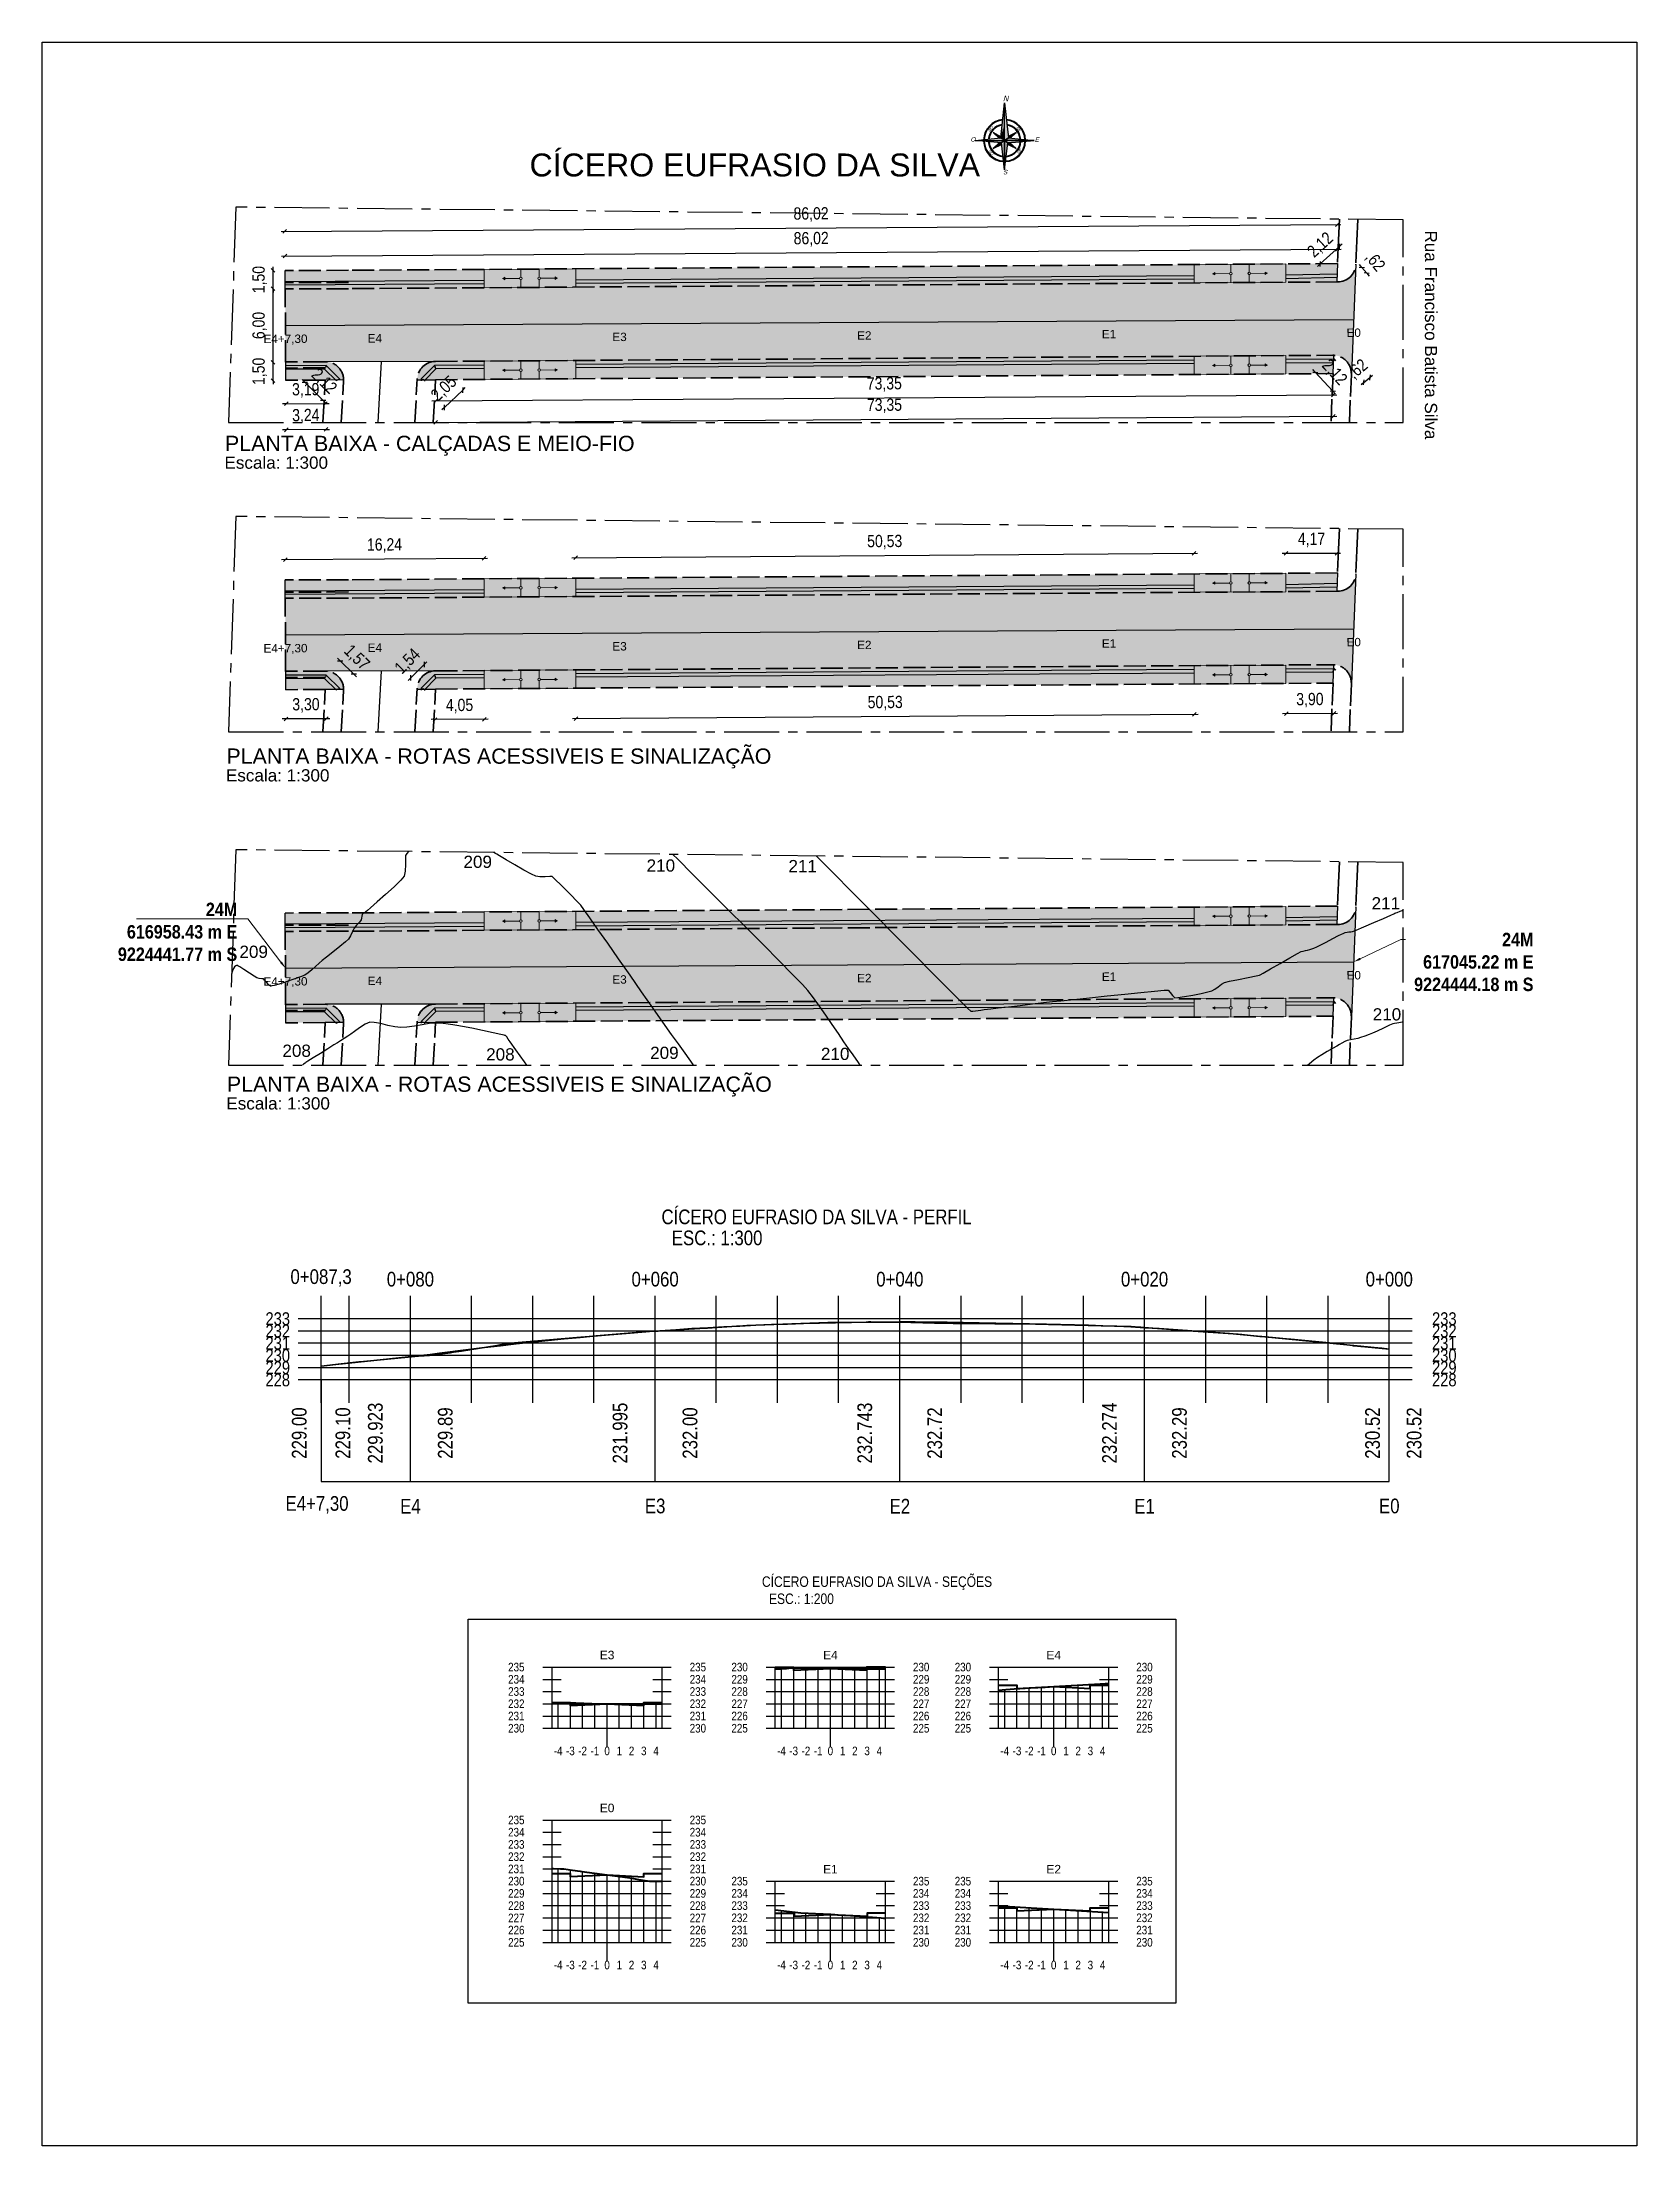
# Model space of a CAD drawing. Header units: feet. Extents: x 203667 to 205527, y 9204857 to 9205156.
# Drawn here: x 205280.5 to 205410.9, y 9204922.1 to 9205094 of the extents above; entities that cross this region are included whole.
import ezdxf
from ezdxf import colors
from ezdxf.entities.mleader import LeaderData, LeaderLine
from ezdxf.math import Vec2, Vec3

# ---------------------------------------------------------------- set-up
doc = ezdxf.new("R2010")
doc.units = ezdxf.units.FT
doc.header["$LTSCALE"] = 0.3
doc.header["$MEASUREMENT"] = 0
doc.linetypes.add('ACAD_ISO02W100', pattern=[15, 12, -3])
doc.linetypes.add('CENTER2', pattern=[1.125, 0.75, -0.125, 0.125, -0.125])
for name, color, linetype in [('_EIXO PROJETADO', 2, 'Continuous'), ('C-ROAD-CNTR-N', 92, 'Continuous'), ('C-ROAD-PROF-GRID-MAJR', 8, 'Continuous'), ('C-ROAD-PROF-GRID-MINR', 8, 'Continuous'), ('C-ROAD-PROF-TEXT', 7, 'Continuous'), ('C-ROAD-PROF-TICK', 7, 'Continuous'), ('C-ROAD-PROF-TITL', 7, 'Continuous'), ('C-ROAD-PROF-TTLB', 5, 'Continuous'), ('C-ROAD-SCTN-GRID', 7, 'Continuous'), ('C-ROAD-SCTN-TEXT', 7, 'Continuous'), ('C-ROAD-SCTN-TICK', 7, 'Continuous'), ('C-ROAD-SCTN-TITL', 92, 'Continuous'), ('C1-HM-CURVA_INTERMEDIARIA', 3, 'Continuous'), ('C1-HM-CURVA_MESTRA', 5, 'Continuous'), ('Calçada Projetada', 20, 'Continuous'), ('cotas1', 7, 'Continuous'), ('F-HZ-ESTACA', 98, 'Continuous'), ('NORTE', 7, 'Continuous'), ('Pavimento projetado', 51, 'Continuous'), ('SINALIZACAO', 1, 'Continuous'), ('TEXTOS', 7, 'Continuous')]:
    doc.layers.add(name, color=color, linetype=linetype)
for name, color, linetype, lineweight in [('Alvenaria de 1 Vez', 6, 'ACAD_ISO02W100', 35), ('C-ROAD-PROF', 1, 'Continuous', 35), ('Cotas Acessibilidade', 5, 'Continuous', 25), ('Cotas Calçadas', 7, 'Continuous', 25), ('MEIO FIO PROJETADO', 7, 'ACAD_ISO02W100', 35), ('PENA015', 1, 'Continuous', 15)]:
    doc.layers.add(name, color=color, linetype=linetype, lineweight=lineweight)
doc.styles.add('Arial', font='arial.ttf')
doc.styles.add('COTAS', font='ariblk.ttf', dxfattribs={"width": 0.75})
doc.styles.add('Roman', font='arial.ttf', dxfattribs={"height": 2})
doc.styles.add('SUPERFRENCH', font='SUF_____.pfb', dxfattribs={"oblique": 15, "height": 2})
doc.styles.add('TARCISIO', font='swissci.ttf')
doc.dimstyles.new('Cota Alvenaria', dxfattribs={"dimtxt": 1, "dimasz": 0.3, "dimexe": 1, "dimexo": 1, "dimgap": 0.5, "dimtad": 1, "dimzin": 4, "dimtxsty": 'TARCISIO', "dimblk": 'OBLIQUE', "dimcen": -2, "dimdle": 0.3, "dimse1": 1, "dimse2": 1, "dimclrd": 256, "dimclre": 256, "dimclrt": 6, "dimadec": 0, "dimazin": 0, "dimtfac": 1, "dimtix": 1, "dimtmove": 0, "dimatfit": 3, "dimldrblk": 'DOT', "dimfxl": 1, "dimlwd": -1, "dimlwe": -1, "dimarcsym": 0})
doc.dimstyles.new('Cota Calçadas', dxfattribs={"dimtxt": 1, "dimasz": 0.3, "dimexe": 1, "dimexo": 1, "dimgap": 0.5, "dimtad": 1, "dimzin": 4, "dimtxsty": 'TARCISIO', "dimblk": 'OBLIQUE', "dimcen": -2, "dimdle": 0.3, "dimse1": 1, "dimse2": 1, "dimclrd": 256, "dimclre": 256, "dimclrt": 256, "dimadec": 0, "dimazin": 0, "dimtfac": 1, "dimtix": 1, "dimtmove": 0, "dimatfit": 3, "dimldrblk": 'DOT', "dimfxl": 1, "dimlwd": -1, "dimlwe": -1, "dimarcsym": 0})
doc.dimstyles.new('Cota Piso Tatil', dxfattribs={"dimtxt": 1, "dimasz": 0.3, "dimexe": 1, "dimexo": 1, "dimgap": 0.5, "dimtad": 1, "dimzin": 4, "dimtxsty": 'TARCISIO', "dimblk": 'OBLIQUE', "dimcen": -2, "dimdle": 0.3, "dimse1": 1, "dimse2": 1, "dimclrd": 256, "dimclre": 256, "dimclrt": 5, "dimadec": 0, "dimazin": 0, "dimtfac": 1, "dimtix": 1, "dimtmove": 0, "dimatfit": 3, "dimldrblk": 'DOT', "dimfxl": 1, "dimlwd": -1, "dimlwe": -1, "dimarcsym": 0})

msp = doc.modelspace()

# ---------------------------------------------------------------- texts
at = {"linetype": 'Continuous', "style": 'Roman'}
for s, height, p in [('PLANTA BAIXA - CALÇADAS E MEIO-FIO', 1.25, (205295.474, 9205060.596)), ('Escala: 1:300', 1, (205295.429, 9205059.15)), ('PLANTA BAIXA - ROTAS ACESSIVEIS E SINALIZAÇÃO', 1.25, (205295.591, 9205035.034)), ('Escala: 1:300', 1, (205295.546, 9205033.588)), ('PLANTA BAIXA - ROTAS ACESSIVEIS E SINALIZAÇÃO', 1.25, (205295.628, 9205008.218)), ('Escala: 1:300', 1, (205295.582, 9205006.772))]:
    msp.add_text(s, height=height, dxfattribs=at).set_placement(p)
at = {"linetype": 'Continuous', "insert": (205320.362, 9205084.92), "char_height": 1.875, "attachment_point": 1, "style": 'Roman'}
msp.add_mtext_dynamic_manual_height_columns('CÍCERO EUFRASIO DA SILVA', width=41.83969, gutter_width=10, heights=[0], dxfattribs=at)
at = {"linetype": 'Continuous', "insert": (205394.538, 9205078.63), "char_height": 1, "attachment_point": 1, "rotation": 270, "style": 'Roman'}
msp.add_mtext_dynamic_manual_height_columns('{\\C7;Rua Francisco Batista Silva}', width=22.42019, gutter_width=10, heights=[0], dxfattribs=at)
at = {"layer": 'C-ROAD-PROF-TEXT', "color": 7, "linetype": 'Continuous', "lineweight": -3, "char_height": 1.2, "attachment_point": 8, "line_spacing_factor": 1.2, "style": 'TARCISIO'}
for s, insert in [('0+087,3', (205303.326, 9204992.286)), ('0+080', (205310.626, 9204992.286)), ('0+060', (205330.626, 9204992.286)), ('0+040', (205350.626, 9204992.286)), ('0+020', (205370.626, 9204992.286)), ('0+000', (205390.626, 9204992.286)), ('E4+7,30', (205302.994, 9204973.745)), ('E4', (205310.626, 9204973.745)), ('E3', (205330.626, 9204973.745)), ('E2', (205350.626, 9204973.745)), ('E1', (205370.626, 9204973.745)), ('E0', (205390.626, 9204973.745))]:
    msp.add_mtext(s, dxfattribs=dict(at, insert=insert))
at = {"layer": 'C-ROAD-PROF-TEXT', "color": 7, "linetype": 'Continuous', "lineweight": -3, "char_height": 1.05, "style": 'TARCISIO'}
for s, insert, attachment_point in [('233', (205300.788, 9204989.661), 6), ('233', (205394.12, 9204989.661), 4), ('232', (205300.788, 9204988.661), 6), ('232', (205394.12, 9204988.661), 4), ('231', (205300.788, 9204987.661), 6), ('230', (205300.788, 9204986.661), 6), ('231', (205394.12, 9204987.661), 4), ('230', (205394.12, 9204986.661), 4), ('229', (205300.788, 9204985.661), 6), ('228', (205300.788, 9204984.661), 6), ('229', (205394.12, 9204985.661), 4), ('228', (205394.12, 9204984.661), 4)]:
    msp.add_mtext(s, dxfattribs=dict(at, insert=insert, attachment_point=attachment_point))
at = {"layer": 'C-ROAD-PROF-TEXT', "color": 5, "linetype": 'Continuous', "lineweight": -3, "char_height": 1.2, "attachment_point": 8, "rotation": 90, "style": 'TARCISIO'}
for s, insert in [('229.00', (205302.155, 9204980.323)), ('229.923', (205308.376, 9204980.323)), ('231.995', (205328.376, 9204980.323)), ('232.743', (205348.376, 9204980.323)), ('232.274', (205368.376, 9204980.323)), ('230.52', (205389.875, 9204980.323))]:
    msp.add_mtext(s, dxfattribs=dict(at, insert=insert))
at = {"layer": 'C-ROAD-PROF-TEXT', "color": 1, "linetype": 'Continuous', "lineweight": -3, "char_height": 1.2, "attachment_point": 2, "rotation": 90, "style": 'TARCISIO'}
for s, insert in [('229.10', (205304.505, 9204980.323)), ('229.89', (205312.876, 9204980.323)), ('232.00', (205332.876, 9204980.323)), ('232.72', (205352.876, 9204980.323)), ('232.29', (205372.876, 9204980.323)), ('230.52', (205392.052, 9204980.323))]:
    msp.add_mtext(s, dxfattribs=dict(at, insert=insert))
at = {"layer": 'C-ROAD-PROF-TITL', "color": 7, "linetype": 'Continuous', "lineweight": -3, "attachment_point": 8, "line_spacing_factor": 1.2, "style": 'TARCISIO'}
for s, insert, char_height in [('{\\C256;CÍCERO EUFRASIO DA SILVA} - PERFIL', (205343.823, 9204997.379), 1.2), ('ESC.: 1:300', (205335.693, 9204995.661), 1.2), ('ESC.: 1:200', (205342.585, 9204966.335), 0.85913)]:
    msp.add_mtext(s, dxfattribs=dict(at, insert=insert, char_height=char_height))
at = {"layer": 'C-ROAD-PROF-TITL', "color": 7, "linetype": 'Continuous', "lineweight": -3, "insert": (205348.762, 9204967.484), "char_height": 0.85913, "width": 19.28157, "attachment_point": 8, "line_spacing_factor": 1.2, "style": 'TARCISIO'}
msp.add_mtext('{\\C256;CÍCERO EUFRASIO DA SILVA} - SEÇÕES', dxfattribs=at)
at = {"layer": 'C-ROAD-SCTN-TEXT', "color": 7, "linetype": 'Continuous', "lineweight": -3, "char_height": 0.7, "style": 'TARCISIO'}
for s, insert, attachment_point in [('235', (205319.95, 9204961.19), 6), ('235', (205333.45, 9204961.19), 4), ('230', (205338.2, 9204961.19), 6), ('230', (205351.7, 9204961.19), 4), ('230', (205356.45, 9204961.19), 6), ('230', (205369.95, 9204961.19), 4), ('234', (205319.95, 9204960.19), 6), ('233', (205319.95, 9204959.19), 6), ('234', (205333.45, 9204960.19), 4), ('233', (205333.45, 9204959.19), 4), ('229', (205338.2, 9204960.19), 6), ('228', (205338.2, 9204959.19), 6), ('229', (205351.7, 9204960.19), 4), ('228', (205351.7, 9204959.19), 4), ('229', (205356.45, 9204960.19), 6), ('228', (205356.45, 9204959.19), 6), ('229', (205369.95, 9204960.19), 4), ('228', (205369.95, 9204959.19), 4), ('232', (205319.95, 9204958.19), 6), ('231', (205319.95, 9204957.19), 6), ('232', (205333.45, 9204958.19), 4), ('231', (205333.45, 9204957.19), 4), ('227', (205338.2, 9204958.19), 6), ('226', (205338.2, 9204957.19), 6), ('227', (205351.7, 9204958.19), 4), ('226', (205351.7, 9204957.19), 4), ('227', (205356.45, 9204958.19), 6), ('226', (205356.45, 9204957.19), 6), ('227', (205369.95, 9204958.19), 4), ('226', (205369.95, 9204957.19), 4), ('230', (205319.95, 9204956.19), 6), ('230', (205333.45, 9204956.19), 4), ('225', (205338.2, 9204956.19), 6), ('225', (205351.7, 9204956.19), 4), ('225', (205356.45, 9204956.19), 6), ('225', (205369.95, 9204956.19), 4), ('-4', (205322.7, 9204954.69), 2), ('-3', (205323.7, 9204954.69), 2), ('-2', (205324.7, 9204954.69), 2), ('-1', (205325.7, 9204954.69), 2), ('0', (205326.7, 9204954.69), 2), ('0', (205326.7, 9204954.69), 2), ('1', (205327.7, 9204954.69), 2), ('2', (205328.7, 9204954.69), 2), ('3', (205329.7, 9204954.69), 2), ('4', (205330.7, 9204954.69), 2), ('-4', (205340.95, 9204954.69), 2), ('-3', (205341.95, 9204954.69), 2), ('-2', (205342.95, 9204954.69), 2), ('-1', (205343.95, 9204954.69), 2), ('0', (205344.95, 9204954.69), 2), ('0', (205344.95, 9204954.69), 2), ('1', (205345.95, 9204954.69), 2), ('2', (205346.95, 9204954.69), 2), ('3', (205347.95, 9204954.69), 2), ('4', (205348.95, 9204954.69), 2), ('-4', (205359.2, 9204954.69), 2), ('-3', (205360.2, 9204954.69), 2), ('-2', (205361.2, 9204954.69), 2), ('-1', (205362.2, 9204954.69), 2), ('0', (205363.2, 9204954.69), 2), ('0', (205363.2, 9204954.69), 2), ('1', (205364.2, 9204954.69), 2), ('2', (205365.2, 9204954.69), 2), ('3', (205366.2, 9204954.69), 2), ('4', (205367.2, 9204954.69), 2), ('235', (205319.95, 9204948.69), 6), ('235', (205333.45, 9204948.69), 4), ('234', (205319.95, 9204947.69), 6), ('234', (205333.45, 9204947.69), 4), ('233', (205319.95, 9204946.69), 6), ('232', (205319.95, 9204945.69), 6), ('233', (205333.45, 9204946.69), 4), ('232', (205333.45, 9204945.69), 4), ('231', (205319.95, 9204944.69), 6), ('230', (205319.95, 9204943.69), 6), ('231', (205333.45, 9204944.69), 4), ('230', (205333.45, 9204943.69), 4), ('235', (205338.2, 9204943.69), 6), ('235', (205351.7, 9204943.69), 4), ('235', (205356.45, 9204943.69), 6), ('235', (205369.95, 9204943.69), 4), ('229', (205319.95, 9204942.69), 6), ('228', (205319.95, 9204941.69), 6), ('229', (205333.45, 9204942.69), 4), ('228', (205333.45, 9204941.69), 4), ('234', (205338.2, 9204942.69), 6), ('233', (205338.2, 9204941.69), 6), ('234', (205351.7, 9204942.69), 4), ('233', (205351.7, 9204941.69), 4), ('234', (205356.45, 9204942.69), 6), ('233', (205356.45, 9204941.69), 6), ('234', (205369.95, 9204942.69), 4), ('233', (205369.95, 9204941.69), 4), ('227', (205319.95, 9204940.69), 6), ('227', (205333.45, 9204940.69), 4), ('232', (205338.2, 9204940.69), 6), ('232', (205351.7, 9204940.69), 4), ('232', (205356.45, 9204940.69), 6), ('232', (205369.95, 9204940.69), 4), ('226', (205319.95, 9204939.69), 6), ('225', (205319.95, 9204938.69), 6), ('226', (205333.45, 9204939.69), 4), ('225', (205333.45, 9204938.69), 4), ('231', (205338.2, 9204939.69), 6), ('230', (205338.2, 9204938.69), 6), ('231', (205351.7, 9204939.69), 4), ('230', (205351.7, 9204938.69), 4), ('231', (205356.45, 9204939.69), 6), ('230', (205356.45, 9204938.69), 6), ('231', (205369.95, 9204939.69), 4), ('230', (205369.95, 9204938.69), 4), ('-4', (205322.7, 9204937.19), 2), ('-3', (205323.7, 9204937.19), 2), ('-2', (205324.7, 9204937.19), 2), ('-1', (205325.7, 9204937.19), 2), ('0', (205326.7, 9204937.19), 2), ('0', (205326.7, 9204937.19), 2), ('1', (205327.7, 9204937.19), 2), ('2', (205328.7, 9204937.19), 2), ('3', (205329.7, 9204937.19), 2), ('4', (205330.7, 9204937.19), 2), ('-4', (205340.95, 9204937.19), 2), ('-3', (205341.95, 9204937.19), 2), ('-2', (205342.95, 9204937.19), 2), ('-1', (205343.95, 9204937.19), 2), ('0', (205344.95, 9204937.19), 2), ('0', (205344.95, 9204937.19), 2), ('1', (205345.95, 9204937.19), 2), ('2', (205346.95, 9204937.19), 2), ('3', (205347.95, 9204937.19), 2), ('4', (205348.95, 9204937.19), 2), ('-4', (205359.2, 9204937.19), 2), ('-3', (205360.2, 9204937.19), 2), ('-2', (205361.2, 9204937.19), 2), ('-1', (205362.2, 9204937.19), 2), ('0', (205363.2, 9204937.19), 2), ('0', (205363.2, 9204937.19), 2), ('1', (205364.2, 9204937.19), 2), ('2', (205365.2, 9204937.19), 2), ('3', (205366.2, 9204937.19), 2), ('4', (205367.2, 9204937.19), 2)]:
    msp.add_mtext(s, dxfattribs=dict(at, insert=insert, attachment_point=attachment_point))
at = {"layer": 'C-ROAD-SCTN-TITL', "color": 92, "linetype": 'Continuous', "lineweight": -3, "char_height": 0.7, "attachment_point": 8, "style": 'TARCISIO'}
for s, insert in [('{\\fArial|b0|i0|c0|p2;E3}', (205326.7, 9204961.82)), ('{\\fArial|b0|i0|c0|p2;E4}', (205344.95, 9204961.82)), ('{\\fArial|b0|i0|c0|p2;E4}', (205363.2, 9204961.82)), ('{\\fArial|b0|i0|c0|p2;E0}', (205326.7, 9204949.32)), ('{\\fArial|b0|i0|c0|p2;E1}', (205344.95, 9204944.32)), ('{\\fArial|b0|i0|c0|p2;E2}', (205363.2, 9204944.32))]:
    msp.add_mtext(s, dxfattribs=dict(at, insert=insert))
at = {"layer": 'C1-HM-CURVA_INTERMEDIARIA', "linetype": 'Continuous', "lineweight": -3, "style": 'Arial'}
for s, p in [('209', (205314.962, 9205026.518)), ('211', (205341.522, 9205026.169)), ('211', (205389.18, 9205023.129)), ('209', (205296.653, 9205019.166)), ('208', (205300.165, 9205011.075)), ('208', (205316.815, 9205010.778)), ('209', (205330.219, 9205010.905))]:
    msp.add_text(s, height=1, dxfattribs=at).set_placement(p)
at = {"layer": 'C1-HM-CURVA_MESTRA', "linetype": 'Continuous', "lineweight": -3, "style": 'Arial'}
for p in [(205329.93, 9205026.216), (205389.271, 9205014.05), (205344.177, 9205010.819)]:
    msp.add_text('210', height=1, dxfattribs=at).set_placement(p)
at = {"layer": 'F-HZ-ESTACA', "color": 98, "linetype": 'Continuous', "lineweight": -3, "char_height": 0.6858, "attachment_point": 2, "rotation": 0.32863, "style": 'Arial'}
for s, insert in [('E4+7,30', (205300.416, 9205070.114)), ('{\\fArial|b0|i0|c0|p2;E4}', (205307.719, 9205070.155)), ('{\\fArial|b0|i0|c0|p2;E3}', (205327.718, 9205070.27)), ('{\\fArial|b0|i0|c0|p2;E2}', (205347.718, 9205070.385)), ('{\\fArial|b0|i0|c0|p2;E1}', (205367.718, 9205070.5)), ('{\\fArial|b0|i0|c0|p2;E0}', (205387.717, 9205070.614)), ('{\\fArial|b0|i0|c0|p2;E2}', (205347.718, 9205045.092)), ('{\\fArial|b0|i0|c0|p2;E1}', (205367.718, 9205045.207)), ('{\\fArial|b0|i0|c0|p2;E0}', (205387.717, 9205045.321)), ('E4+7,30', (205300.416, 9205044.821)), ('{\\fArial|b0|i0|c0|p2;E4}', (205307.719, 9205044.863)), ('{\\fArial|b0|i0|c0|p2;E3}', (205327.718, 9205044.977)), ('E4+7,30', (205300.416, 9205017.587)), ('{\\fArial|b0|i0|c0|p2;E4}', (205307.719, 9205017.629)), ('{\\fArial|b0|i0|c0|p2;E3}', (205327.718, 9205017.744)), ('{\\fArial|b0|i0|c0|p2;E2}', (205347.718, 9205017.858)), ('{\\fArial|b0|i0|c0|p2;E1}', (205367.718, 9205017.973)), ('{\\fArial|b0|i0|c0|p2;E0}', (205387.717, 9205018.088))]:
    msp.add_mtext(s, dxfattribs=dict(at, insert=insert))

# ---------------------------------------------------------------- blocks, each defined once
blk = doc.blocks.new('r150')
at = {"linetype": 'Continuous'}
h = blk.add_hatch(color=4, dxfattribs=at)
h.dxf.hatch_style = 1
edge = h.paths.add_edge_path()
edge.add_arc((0, 0.91), 0.1, 180, 270, ccw=False)
edge.add_line((-0.1, 0.91), (-1.3, 0.91))
edge.add_line((-1.3, 0.91), (-1.3, 0.81))
edge.add_line((-1.3, 0.81), (-1.5, 0.91))
edge.add_line((-1.5, 0.91), (-1.3, 1.01))
edge.add_line((-1.3, 1.01), (-1.3, 0.91))
edge.add_line((-1.3, 0.91), (-0.1, 0.91))
edge.add_arc((0, 0.91), 0.1, 90, 180, ccw=False)
edge.add_line((0, 1.01), (0, 1.65))
edge.add_line((0, 1.65), (-3, 1.65))
edge.add_line((-3, 1.65), (-3, 0.15))
edge.add_line((-3, 0.15), (0, 0.15))
edge.add_line((0, 0.15), (0, 0.81))
edge = h.paths.add_edge_path()
edge.add_arc((1.5, 0.91), 0.1, 180, 270, ccw=False)
edge.add_arc((1.5, 0.91), 0.1, 90, 180, ccw=False)
edge.add_line((1.5, 1.01), (1.5, 1.65))
edge.add_line((1.5, 1.65), (0, 1.65))
edge.add_line((0, 1.65), (0, 1.01))
edge.add_arc((0, 0.91), 0.1, 0, 90, ccw=False)
edge.add_arc((0, 0.91), 0.1, -90, 0, ccw=False)
edge.add_line((0, 0.81), (0, 0.15))
edge.add_line((0, 0.15), (1.5, 0.15))
edge.add_line((1.5, 0.15), (1.5, 0.81))
edge = h.paths.add_edge_path()
edge.add_line((4.5, 1.65), (1.5, 1.65))
edge.add_line((1.5, 1.65), (1.5, 1.01))
edge.add_arc((1.5, 0.91), 0.1, 0, 90, ccw=False)
edge.add_line((1.6, 0.91), (2.8, 0.91))
edge.add_line((2.8, 0.91), (2.8, 1.01))
edge.add_line((2.8, 1.01), (3, 0.91))
edge.add_line((3, 0.91), (2.8, 0.81))
edge.add_line((2.8, 0.81), (2.8, 0.91))
edge.add_line((2.8, 0.91), (1.6, 0.91))
edge.add_arc((1.5, 0.91), 0.1, -90, 0, ccw=False)
edge.add_line((1.5, 0.81), (1.5, 0.15))
edge.add_line((1.5, 0.15), (4.5, 0.15))
edge.add_line((4.5, 0.15), (4.5, 1.65))
at = {"layer": 'PENA015', "color": 7}
for points in [[(-3, 0.15), (-3, 1.65)], [(-3, 1.65), (4.5, 1.65)], [(-3, 0.15), (4.5, 0.15)], [(-1.3, 1.01), (-1.5, 0.91), (-1.3, 0.81)], [(-1.5, 0.91), (-0.1, 0.91)], [(-1.3, 0.81), (-1.3, 1.01)], [(0, 1.01), (0, 1.65)], [(0, 0.15), (0, 0.81)], [(1.5, 1.01), (1.5, 1.65)], [(1.5, 0.81), (1.5, 0.15)], [(1.6, 0.91), (3, 0.91)], [(2.8, 0.81), (2.8, 1.01)], [(2.8, 1.01), (3, 0.91), (2.8, 0.81)], [(4.5, 0.15), (4.5, 1.65)]]:
    blk.add_lwpolyline(points, dxfattribs=at)
for centre in [(0, 0.91), (1.5, 0.91)]:
    blk.add_circle(centre, 0.1, dxfattribs=at)
blk = doc.blocks.new('*U61')
at = {"layer": 'NORTE', "color": 252, "linetype": 'Continuous'}
for points in [[(0.236, 2.003), (0.962, 1.141), (1.127, 1.112)], [(2.264, 2.249), (1.127, 1.112), (1.322, 1.078)], [(1.156, 0.948), (1.127, 1.112), (0.244, 0.23)], [(1.127, 1.112), (1.156, 0.948), (2.018, 0.221)]]:
    blk.add_solid(points, dxfattribs=at)
blk = doc.blocks.new('*U62')
at = {"layer": 'NORTE', "color": 252, "linetype": 'Continuous'}
for points in [[(0.535, 1.216), (0.922, 1.09), (0.962, 1.141)], [(1.022, 1.704), (1.034, 1.355), (1.092, 1.308)], [(1.156, 0.948), (1.104, 0.907), (1.231, 0.521)], [(1.322, 1.078), (1.37, 1.019), (1.718, 1.008)]]:
    blk.add_solid(points, dxfattribs=at)
blk = doc.blocks.new('*U63')
at = {"layer": 'NORTE', "linetype": 'Continuous'}
for points in [[(1.494, 1.556), (2.264, 2.249), (1.092, 1.308)], [(1.494, 1.556), (1.127, 1.112), (2.264, 2.249)], [(1.494, 1.556), (1.092, 1.308), (1.127, 1.112)]]:
    blk.add_solid(points, dxfattribs=at)
blk = doc.blocks.new('*U64')
at = {"layer": 'NORTE', "linetype": 'Continuous'}
for points in [[(0.236, 2.003), (1.034, 1.352), (1.034, 1.355)], [(0.236, 2.003), (1.127, 1.112), (1.034, 1.352)], [(1.127, 1.112), (0.962, 1.141), (0.244, 0.23)], [(0.535, 1.216), (0.958, 1.142), (0.905, 1.204)], [(1.022, 1.704), (1.092, 1.308), (1.14, 1.346)], [(1.034, 1.352), (1.127, 1.112), (1.092, 1.308)], [(1.127, 1.112), (1.366, 1.019), (1.322, 1.078)], [(1.127, 1.112), (2.018, 0.221), (1.366, 1.019)], [(1.156, 0.943), (1.231, 0.521), (1.219, 0.891)], [(1.36, 1.125), (1.322, 1.078), (1.718, 1.008)], [(1.366, 1.019), (2.018, 0.221), (1.37, 1.019)]]:
    blk.add_solid(points, dxfattribs=at)
blk = doc.blocks.new('norte01')
at = {"layer": 'NORTE'}
for p, q in [((-0.098, 0.141), (0, 1.26)), ((0, 1.26), (0.114, 0.163)), ((-1.248, 0), (-0.096, 0.137)), ((0, 0), (-1.248, 0)), ((0.114, 0.163), (1.608, 0)), ((-0.098, -0.141), (0, 0)), ((0, -1.26), (-0.098, -0.141)), ((0.114, -0.163), (0, -1.26)), ((1.608, 0), (0.114, -0.163))]:
    blk.add_line(p, q, dxfattribs=at)
for points in [[(0, 1.26), (0, 0), (-0.096, 0.137)], [(-0.161, 0.129), (-0.096, 0.137), (-0.345, 0.492)], [(0.114, 0.163), (0.345, 0.492), (0.104, 0.235)], [(-0.161, -0.129), (-0.096, -0.137), (-0.345, -0.492)], [(0, -1.26), (0, 0), (-0.096, -0.137)], [(0, 0), (1.608, 0), (0.114, -0.163)], [(0.114, -0.163), (0.345, -0.492), (0.104, -0.235)]]:
    blk.add_lwpolyline(points, close=True, dxfattribs=at)
for points in [[(0, 1.26), (0, 0)], [(-1.248, 0), (1.608, 0)], [(-1.248, 0), (1.608, 0)], [(-1.248, 0), (-0.096, -0.137)], [(0, 0), (-0.345, 0.492)], [(-0.345, 0.492), (-0.161, 0.129)], [(-0.345, 0.492), (-0.089, 0.219)], [(0, 0), (0.345, 0.492)], [(0.345, 0.492), (0.104, 0.235)], [(0.345, 0.492), (0.174, 0.156)], [(0, 0), (-0.345, -0.492)], [(-0.345, -0.492), (-0.161, -0.129)], [(-0.345, -0.492), (-0.091, -0.222)], [(0, -1.26), (0, 0)], [(0, 0), (0.345, -0.492)], [(0.345, -0.492), (0.104, -0.235)], [(0.345, -0.492), (0.174, -0.156)]]:
    blk.add_lwpolyline(points, dxfattribs=at)
for radius, start, end in [(0.9, 92.02127, 177.36189), (0.871, 92.25745, 177.04553), (0.697, 94.09236, 174.58271), (0.668, 94.49244, 174.04444), (0.9, 4.94314, 87.61114), (0.871, 5.3202, 87.33176), (0.697, 8.26104, 85.15907), (0.668, 8.90525, 84.68478), (0.9, 182.63811, 267.97873), (0.871, 182.95447, 267.74255), (0.697, 185.41729, 265.90764), (0.668, 185.95556, 265.50756), (0.9, 272.38886, 355.05686), (0.871, 272.66824, 354.6798), (0.697, 274.84093, 351.73896), (0.668, 275.31522, 351.09475)]:
    blk.add_arc((0, 0), radius, start, end, dxfattribs=at)
at = {"layer": 'NORTE', "color": 254, "linetype": 'Continuous', "rotation": 314.9999999999994}
for name in ['*U61', '*U62']:
    blk.add_blockref(name, (-1.583, 0.01), dxfattribs=at)
at = {"layer": 'NORTE', "linetype": 'Continuous', "rotation": 314.9999999999994}
for name in ['*U64', '*U63']:
    blk.add_blockref(name, (-1.583, 0.01), dxfattribs=at)
at = {"layer": 'NORTE', "style": 'SUPERFRENCH', "oblique": 15}
for s, height, rotation, p in [('O', 0.192, 270, (-0.046, 1.457)), ('S', 0.192, 270, (-1.445, 0.065)), ('SO', 0.12, 225, (-0.459, 0.718)), ('NO', 0.12, 315, (0.361, 0.651)), ('N', 0.24, 270, (1.68, 0.072)), ('SE', 0.12, 315, (-0.588, -0.585)), ('NE', 0.12, 225, (0.536, -0.47)), ('E', 0.192, 270, (-0.055, -1.291))]:
    blk.add_text(s, height=height, rotation=rotation, dxfattribs=at).set_placement(p)
blk = doc.blocks.new('_Oblique')
at = {"layer": 'cotas1', "color": 0, "lineweight": -2}
blk.add_line((-0.5, -0.5), (0.5, 0.5), dxfattribs=at)
blk = doc.blocks.new('*D378')
at = {"layer": 'Cotas Acessibilidade', "transparency": 16777216}
blk.add_line((205300.1, 9205051.72), (205316.93, 9205051.84), dxfattribs=at)
at = {"layer": 'Defpoints', "color": 0, "transparency": 16777216}
for p in [(205316.63, 9205051.83), (205300.42, 9205048.89), (205316.65, 9205049.01, 0.06)]:
    blk.add_point(p, dxfattribs=at)
at = {"layer": 'Cotas Acessibilidade', "transparency": 16777216, "xscale": 0.3, "yscale": 0.3, "zscale": 0.3}
for p, rotation in [((205316.63, 9205051.83), 0.3956243446783393), ((205300.4, 9205051.72), 180.3956243446784)]:
    blk.add_blockref('_Oblique', p, dxfattribs=dict(at, rotation=rotation))
at = {"layer": 'Cotas Acessibilidade', "color": 5, "transparency": 16777216, "insert": (205308.51, 9205052.87), "char_height": 1, "attachment_point": 5, "rotation": 0.3956, "style": 'TARCISIO'}
blk.add_mtext('16,24', dxfattribs=at)
blk = doc.blocks.new('_Dot')
at = {"color": 0, "linetype": 'ByBlock', "lineweight": -2}
blk.add_line((-0.5, 0), (-1, 0), dxfattribs=at)
at = {"color": 0, "linetype": 'ByBlock', "const_width": 0.5}
blk.add_lwpolyline([(-0.25, 0, 1), (0.25, 0, 1)], format="xyb", close=True, dxfattribs=at)
blk = doc.blocks.new('*D379')
at = {"layer": 'Cotas Acessibilidade', "transparency": 16777216}
blk.add_line((205323.83, 9205051.88), (205374.96, 9205052.24), dxfattribs=at)
at = {"layer": 'Defpoints', "color": 0, "transparency": 16777216}
for p in [(205374.66, 9205052.23), (205324.15, 9205049.03, 0), (205374.68, 9205049.38, 0.06)]:
    blk.add_point(p, dxfattribs=at)
at = {"layer": 'Cotas Acessibilidade', "transparency": 16777216, "xscale": 0.3, "yscale": 0.3, "zscale": 0.3}
for p, rotation in [((205324.13, 9205051.88), 180.3956243466583), ((205374.66, 9205052.23), 0.3956243466582346)]:
    blk.add_blockref('_Oblique', p, dxfattribs=dict(at, rotation=rotation))
at = {"layer": 'Cotas Acessibilidade', "color": 5, "transparency": 16777216, "insert": (205349.39, 9205053.15), "char_height": 1, "attachment_point": 5, "rotation": 0.3956, "style": 'TARCISIO'}
blk.add_mtext('50,53', dxfattribs=at)
blk = doc.blocks.new('*D193')
at = {"layer": 'Cotas Acessibilidade', "transparency": 16777216}
blk.add_line((205386.65, 9205052.23), (205381.88, 9205052.23), dxfattribs=at)
at = {"layer": 'Defpoints', "color": 0, "transparency": 16777216}
for p in [(205382.18, 9205052.23), (205382.18, 9205049.51, 0), (205386.35, 9205049.51, 0)]:
    blk.add_point(p, dxfattribs=at)
at = {"layer": 'Cotas Acessibilidade', "transparency": 16777216, "xscale": 0.3, "yscale": 0.3, "zscale": 0.3, "rotation": 180}
blk.add_blockref('_Oblique', (205382.18, 9205052.23), dxfattribs=at)
at = {"layer": 'Cotas Acessibilidade', "transparency": 16777216, "xscale": 0.3, "yscale": 0.3, "zscale": 0.3}
blk.add_blockref('_Oblique', (205386.35, 9205052.23), dxfattribs=at)
at = {"layer": 'Cotas Acessibilidade', "color": 5, "transparency": 16777216, "insert": (205384.27, 9205053.33), "char_height": 1, "attachment_point": 5, "style": 'TARCISIO'}
blk.add_mtext('4,17', dxfattribs=at)
blk = doc.blocks.new('*D194')
at = {"layer": 'Cotas Acessibilidade', "transparency": 16777216}
blk.add_line((205386.4, 9205039.15), (205381.9, 9205039.12), dxfattribs=at)
at = {"layer": 'Defpoints', "color": 0, "transparency": 16777216}
for p in [(205382.18, 9205042.78, 0), (205386.08, 9205042.81, 0), (205382.2, 9205039.12)]:
    blk.add_point(p, dxfattribs=at)
at = {"layer": 'Cotas Acessibilidade', "transparency": 16777216, "xscale": 0.3, "yscale": 0.3, "zscale": 0.3}
for p, rotation in [((205382.2, 9205039.12), 180.3956243166089), ((205386.1, 9205039.15), 0.395624316609)]:
    blk.add_blockref('_Oblique', p, dxfattribs=dict(at, rotation=rotation))
at = {"layer": 'Cotas Acessibilidade', "color": 5, "transparency": 16777216, "insert": (205384.14, 9205040.23), "char_height": 1, "attachment_point": 5, "rotation": 0.3956, "style": 'TARCISIO'}
blk.add_mtext('3,90', dxfattribs=at)
blk = doc.blocks.new('*D195')
at = {"layer": 'Cotas Acessibilidade', "transparency": 16777216}
blk.add_line((205375, 9205039.07), (205323.87, 9205038.72), dxfattribs=at)
at = {"layer": 'Defpoints', "color": 0, "transparency": 16777216}
for p in [(205324.15, 9205042.1, 0), (205374.68, 9205042.45, 0), (205324.17, 9205038.72)]:
    blk.add_point(p, dxfattribs=at)
at = {"layer": 'Cotas Acessibilidade', "transparency": 16777216, "xscale": 0.3, "yscale": 0.3, "zscale": 0.3}
for p, rotation in [((205324.17, 9205038.72), 180.3956243504745), ((205374.7, 9205039.07), 0.3956243504744705)]:
    blk.add_blockref('_Oblique', p, dxfattribs=dict(at, rotation=rotation))
at = {"layer": 'Cotas Acessibilidade', "color": 5, "transparency": 16777216, "insert": (205349.43, 9205039.99), "char_height": 1, "attachment_point": 5, "rotation": 0.3956, "style": 'TARCISIO'}
blk.add_mtext('50,53', dxfattribs=at)
blk = doc.blocks.new('*D196')
at = {"layer": 'Cotas Acessibilidade', "transparency": 16777216}
blk.add_line((205316.97, 9205038.67), (205312.33, 9205038.64), dxfattribs=at)
at = {"layer": 'Defpoints', "color": 0, "transparency": 16777216}
for p in [(205312.6, 9205042.3, 0), (205316.65, 9205042.33, 0), (205312.63, 9205038.64)]:
    blk.add_point(p, dxfattribs=at)
at = {"layer": 'Cotas Acessibilidade', "transparency": 16777216, "xscale": 0.3, "yscale": 0.3, "zscale": 0.3}
for p, rotation in [((205312.63, 9205038.64), 180.3956243532863), ((205316.67, 9205038.67), 0.3956243532863013)]:
    blk.add_blockref('_Oblique', p, dxfattribs=dict(at, rotation=rotation))
at = {"layer": 'Cotas Acessibilidade', "color": 5, "transparency": 16777216, "insert": (205314.64, 9205039.75), "char_height": 1, "attachment_point": 5, "rotation": 0.3956, "style": 'TARCISIO'}
blk.add_mtext('4,05', dxfattribs=at)
blk = doc.blocks.new('*D197')
at = {"layer": 'Cotas Acessibilidade', "transparency": 16777216}
for p, q in [((205310.66, 9205042.06), (205310.45, 9205041.85)), ((205311.75, 9205043.15), (205310.66, 9205042.06)), ((205311.75, 9205043.15), (205311.96, 9205043.36))]:
    blk.add_line(p, q, dxfattribs=at)
at = {"layer": 'Defpoints', "color": 0, "transparency": 16777216}
for p in [(205310.66, 9205042.06), (205312.6, 9205042.3, 0), (205311.51, 9205041.21, 0)]:
    blk.add_point(p, dxfattribs=at)
at = {"layer": 'Cotas Acessibilidade', "transparency": 16777216, "xscale": 0.3, "yscale": 0.3, "zscale": 0.3}
for p, rotation in [((205310.66, 9205042.06), 45.06222564374215), ((205311.75, 9205043.15), 225.0622256437422)]:
    blk.add_blockref('_Oblique', p, dxfattribs=dict(at, rotation=rotation))
at = {"layer": 'Cotas Acessibilidade', "color": 5, "transparency": 16777216, "insert": (205310.43, 9205043.38), "char_height": 1, "attachment_point": 5, "rotation": 45.0622, "style": 'TARCISIO'}
blk.add_mtext('1,54', dxfattribs=at)
blk = doc.blocks.new('*D198')
at = {"layer": 'Cotas Acessibilidade', "transparency": 16777216}
for p, q in [((205304.88, 9205043.45), (205304.67, 9205043.66)), ((205306, 9205042.35), (205304.88, 9205043.45)), ((205306, 9205042.35), (205306.21, 9205042.14))]:
    blk.add_line(p, q, dxfattribs=at)
at = {"layer": 'Defpoints', "color": 0, "transparency": 16777216}
for p in [(205304.88, 9205043.45), (205303.73, 9205042.28, 0), (205304.85, 9205041.18, 0)]:
    blk.add_point(p, dxfattribs=at)
at = {"layer": 'Cotas Acessibilidade', "transparency": 16777216, "xscale": 0.3, "yscale": 0.3, "zscale": 0.3}
for p, rotation in [((205304.88, 9205043.45), 315.3796515813708), ((205306, 9205042.35), 135.3796515813708)]:
    blk.add_blockref('_Oblique', p, dxfattribs=dict(at, rotation=rotation))
at = {"layer": 'Cotas Acessibilidade', "color": 5, "transparency": 16777216, "insert": (205306.21, 9205043.68), "char_height": 1, "attachment_point": 5, "rotation": 315.3797, "style": 'TARCISIO'}
blk.add_mtext('1,57', dxfattribs=at)
blk = doc.blocks.new('*D199')
at = {"layer": 'Cotas Acessibilidade', "transparency": 16777216}
blk.add_line((205304.05, 9205038.72), (205300.15, 9205038.7), dxfattribs=at)
at = {"layer": 'Defpoints', "color": 0, "transparency": 16777216}
for p in [(205300.43, 9205042.26, 0), (205303.73, 9205042.28, 0), (205300.45, 9205038.7)]:
    blk.add_point(p, dxfattribs=at)
at = {"layer": 'Cotas Acessibilidade', "transparency": 16777216, "xscale": 0.3, "yscale": 0.3, "zscale": 0.3}
for p, rotation in [((205300.45, 9205038.7), 180.3286268062939), ((205303.75, 9205038.72), 0.3286268062938991)]:
    blk.add_blockref('_Oblique', p, dxfattribs=dict(at, rotation=rotation))
at = {"layer": 'Cotas Acessibilidade', "color": 5, "transparency": 16777216, "insert": (205302.09, 9205039.81), "char_height": 1, "attachment_point": 5, "rotation": 0.3286, "style": 'TARCISIO'}
blk.add_mtext('3,30', dxfattribs=at)
blk = doc.blocks.new('*D380')
at = {"layer": 'Cotas Calçadas', "transparency": 16777216}
blk.add_line((205300.08, 9205076.54), (205386.69, 9205077.1), dxfattribs=at)
at = {"layer": 'Defpoints', "color": 0, "transparency": 16777216}
for p in [(205386.39, 9205077.1), (205386.41, 9205074.42), (205300.39, 9205073.86)]:
    blk.add_point(p, dxfattribs=at)
at = {"layer": 'Cotas Calçadas', "transparency": 16777216, "xscale": 0.3, "yscale": 0.3, "zscale": 0.3}
for p, rotation in [((205300.38, 9205076.54), 180.3740641388669), ((205386.39, 9205077.1), 0.3740641388668628)]:
    blk.add_blockref('_Oblique', p, dxfattribs=dict(at, rotation=rotation))
at = {"layer": 'Cotas Calçadas', "transparency": 16777216, "insert": (205343.38, 9205077.91), "char_height": 1, "attachment_point": 5, "rotation": 0.3741, "style": 'TARCISIO'}
blk.add_mtext('86,02', dxfattribs=at)
blk = doc.blocks.new('*D381')
at = {"layer": 'Cotas Calçadas', "transparency": 16777216}
for p, q in [((205299.4, 9205067.86), (205299.4, 9205068.16)), ((205299.4, 9205066.36), (205299.4, 9205067.86)), ((205299.4, 9205066.36), (205299.4, 9205066.06))]:
    blk.add_line(p, q, dxfattribs=at)
at = {"layer": 'Defpoints', "color": 0, "transparency": 16777216}
for p in [(205299.4, 9205067.86), (205300.43, 9205067.86), (205300.43, 9205066.36)]:
    blk.add_point(p, dxfattribs=at)
at = {"layer": 'Cotas Calçadas', "transparency": 16777216, "xscale": 0.3, "yscale": 0.3, "zscale": 0.3}
for p, rotation in [((205299.4, 9205067.86), 270), ((205299.4, 9205066.36), 90)]:
    blk.add_blockref('_Oblique', p, dxfattribs=dict(at, rotation=rotation))
at = {"layer": 'Cotas Calçadas', "transparency": 16777216, "insert": (205298.31, 9205067.11), "char_height": 1, "attachment_point": 5, "rotation": 90, "style": 'TARCISIO'}
blk.add_mtext('1,50', dxfattribs=at)
blk = doc.blocks.new('*D200')
at = {"layer": 'Cotas Calçadas', "transparency": 16777216}
blk.add_line((205299.4, 9205067.56), (205299.4, 9205074.16), dxfattribs=at)
at = {"layer": 'Defpoints', "color": 0, "transparency": 16777216}
for p in [(205299.4, 9205073.86), (205300.43, 9205073.86), (205300.43, 9205067.86)]:
    blk.add_point(p, dxfattribs=at)
at = {"layer": 'Cotas Calçadas', "transparency": 16777216, "xscale": 0.3, "yscale": 0.3, "zscale": 0.3}
for p, rotation in [((205299.4, 9205073.86), 90), ((205299.4, 9205067.86), 270)]:
    blk.add_blockref('_Oblique', p, dxfattribs=dict(at, rotation=rotation))
at = {"layer": 'Cotas Calçadas', "transparency": 16777216, "insert": (205298.31, 9205070.86), "char_height": 1, "attachment_point": 5, "rotation": 90, "style": 'TARCISIO'}
blk.add_mtext('6,00', dxfattribs=at)
blk = doc.blocks.new('*D382')
at = {"layer": 'Cotas Calçadas', "transparency": 16777216}
for p, q in [((205299.4, 9205075.36), (205299.4, 9205075.66)), ((205299.4, 9205073.86), (205299.4, 9205075.36)), ((205299.4, 9205073.86), (205299.4, 9205073.56))]:
    blk.add_line(p, q, dxfattribs=at)
at = {"layer": 'Defpoints', "color": 0, "transparency": 16777216}
for p in [(205299.4, 9205075.36), (205300.43, 9205075.36), (205300.43, 9205073.86)]:
    blk.add_point(p, dxfattribs=at)
at = {"layer": 'Cotas Calçadas', "transparency": 16777216, "xscale": 0.3, "yscale": 0.3, "zscale": 0.3}
for p, rotation in [((205299.4, 9205075.36), 270), ((205299.4, 9205073.86), 90)]:
    blk.add_blockref('_Oblique', p, dxfattribs=dict(at, rotation=rotation))
at = {"layer": 'Cotas Calçadas', "transparency": 16777216, "insert": (205298.31, 9205074.61), "char_height": 1, "attachment_point": 5, "rotation": 90, "style": 'TARCISIO'}
blk.add_mtext('1,50', dxfattribs=at)
blk = doc.blocks.new('*D383')
at = {"layer": 'Cotas Calçadas', "transparency": 16777216}
for p, q in [((205300.48, 9205064.46), (205300.18, 9205064.46)), ((205300.48, 9205064.46), (205303.68, 9205064.48)), ((205303.68, 9205064.48), (205303.98, 9205064.48))]:
    blk.add_line(p, q, dxfattribs=at)
at = {"layer": 'Defpoints', "color": 0, "transparency": 16777216}
for p in [(205300.46, 9205067.88), (205303.66, 9205067.9), (205303.68, 9205064.48)]:
    blk.add_point(p, dxfattribs=at)
at = {"layer": 'Cotas Calçadas', "transparency": 16777216, "xscale": 0.3, "yscale": 0.3, "zscale": 0.3}
for p, rotation in [((205300.48, 9205064.46), 0.3286268297892647), ((205303.68, 9205064.48), 180.3286268297893)]:
    blk.add_blockref('_Oblique', p, dxfattribs=dict(at, rotation=rotation))
at = {"layer": 'Cotas Calçadas', "transparency": 16777216, "insert": (205302.07, 9205065.56), "char_height": 1, "attachment_point": 5, "rotation": 0.3286, "style": 'TARCISIO'}
blk.add_mtext('3,19', dxfattribs=at)
blk = doc.blocks.new('*D384')
at = {"layer": 'Cotas Calçadas', "transparency": 16777216}
blk.add_line((205312.39, 9205064.69), (205386.34, 9205065.2), dxfattribs=at)
at = {"layer": 'Defpoints', "color": 0, "transparency": 16777216}
for p in [(205312.67, 9205067.92), (205386.02, 9205068.43), (205386.04, 9205065.19)]:
    blk.add_point(p, dxfattribs=at)
at = {"layer": 'Cotas Calçadas', "transparency": 16777216, "xscale": 0.3, "yscale": 0.3, "zscale": 0.3}
for p, rotation in [((205312.69, 9205064.69), 180.3956243479592), ((205386.04, 9205065.19), 0.3956243479591579)]:
    blk.add_blockref('_Oblique', p, dxfattribs=dict(at, rotation=rotation))
at = {"layer": 'Cotas Calçadas', "transparency": 16777216, "insert": (205349.36, 9205066.04), "char_height": 1, "attachment_point": 5, "rotation": 0.3956, "style": 'TARCISIO'}
blk.add_mtext('73,35', dxfattribs=at)
blk = doc.blocks.new('*D385')
at = {"layer": 'Cotas Calçadas', "transparency": 16777216}
blk.add_line((205312.4, 9205062.94), (205386.35, 9205063.44), dxfattribs=at)
at = {"layer": 'Defpoints', "color": 0, "transparency": 16777216}
for p in [(205312.68, 9205066.43), (205386.03, 9205066.93), (205386.05, 9205063.44)]:
    blk.add_point(p, dxfattribs=at)
at = {"layer": 'Cotas Calçadas', "transparency": 16777216, "xscale": 0.3, "yscale": 0.3, "zscale": 0.3}
for p, rotation in [((205312.7, 9205062.94), 180.3876841942163), ((205386.05, 9205063.44), 0.3876841942163516)]:
    blk.add_blockref('_Oblique', p, dxfattribs=dict(at, rotation=rotation))
at = {"layer": 'Cotas Calçadas', "color": 6, "transparency": 16777216, "insert": (205349.37, 9205064.29), "char_height": 1, "attachment_point": 5, "rotation": 0.3877, "style": 'TARCISIO'}
blk.add_mtext('73,35', dxfattribs=at)
blk = doc.blocks.new('*D386')
at = {"layer": 'Cotas Calçadas', "transparency": 16777216}
for p, q in [((205300.48, 9205062.33), (205300.18, 9205062.33)), ((205303.72, 9205062.37), (205300.48, 9205062.33)), ((205303.72, 9205062.37), (205304.02, 9205062.37))]:
    blk.add_line(p, q, dxfattribs=at)
at = {"layer": 'Defpoints', "color": 0, "transparency": 16777216}
for p in [(205300.43, 9205066.36), (205303.67, 9205066.4), (205300.48, 9205062.33)]:
    blk.add_point(p, dxfattribs=at)
at = {"layer": 'Cotas Calçadas', "transparency": 16777216, "xscale": 0.3, "yscale": 0.3, "zscale": 0.3}
for p, rotation in [((205300.48, 9205062.33), 0.7108148333836131), ((205303.72, 9205062.37), 180.7108148333836)]:
    blk.add_blockref('_Oblique', p, dxfattribs=dict(at, rotation=rotation))
at = {"layer": 'Cotas Calçadas', "color": 6, "transparency": 16777216, "insert": (205302.08, 9205063.45), "char_height": 1, "attachment_point": 5, "rotation": 0.7108, "style": 'TARCISIO'}
blk.add_mtext('3,24', dxfattribs=at)
blk = doc.blocks.new('*D387')
at = {"layer": 'Cotas Calçadas', "transparency": 16777216}
blk.add_line((205300.06, 9205078.55), (205386.68, 9205079.12), dxfattribs=at)
at = {"layer": 'Defpoints', "color": 0, "transparency": 16777216}
for p in [(205386.38, 9205079.11), (205300.39, 9205075.36), (205386.4, 9205075.92)]:
    blk.add_point(p, dxfattribs=at)
at = {"layer": 'Cotas Calçadas', "transparency": 16777216, "xscale": 0.3, "yscale": 0.3, "zscale": 0.3}
for p, rotation in [((205300.36, 9205078.55), 180.374064406737), ((205386.38, 9205079.11), 0.3740644067370075)]:
    blk.add_blockref('_Oblique', p, dxfattribs=dict(at, rotation=rotation))
at = {"layer": 'Cotas Calçadas', "color": 6, "transparency": 16777216, "insert": (205343.37, 9205079.93), "char_height": 1, "attachment_point": 5, "rotation": 0.3741, "style": 'TARCISIO'}
blk.add_mtext('86,02', dxfattribs=at)
blk = doc.blocks.new('*D390')
at = {"layer": 'Cotas Calçadas', "transparency": 16777216}
for p, q in [((205384.99, 9205075.89), (205386.55, 9205077.33)), ((205386.55, 9205077.33), (205386.77, 9205077.53)), ((205384.99, 9205075.89), (205384.77, 9205075.69))]:
    blk.add_line(p, q, dxfattribs=at)
at = {"layer": 'Defpoints', "color": 0, "transparency": 16777216}
for p in [(205386.55, 9205077.33), (205386.34, 9205074.42), (205387.9, 9205075.86)]:
    blk.add_point(p, dxfattribs=at)
at = {"layer": 'Cotas Calçadas', "transparency": 16777216, "xscale": 0.3, "yscale": 0.3, "zscale": 0.3}
for p, rotation in [((205384.99, 9205075.89), 42.65474053694159), ((205386.55, 9205077.33), 222.6547405369416)]:
    blk.add_blockref('_Oblique', p, dxfattribs=dict(at, rotation=rotation))
at = {"layer": 'Cotas Calçadas', "transparency": 16777216, "insert": (205385.03, 9205077.41), "char_height": 1, "attachment_point": 5, "rotation": 42.6547, "style": 'TARCISIO'}
blk.add_mtext('2,12', dxfattribs=at)
blk = doc.blocks.new('*D391')
at = {"layer": 'Cotas Calçadas', "transparency": 16777216}
for p, q in [((205384.58, 9205067.04), (205384.38, 9205067.26)), ((205384.58, 9205067.04), (205386.02, 9205065.48)), ((205386.02, 9205065.48), (205386.22, 9205065.25))]:
    blk.add_line(p, q, dxfattribs=at)
at = {"layer": 'Defpoints', "color": 0, "transparency": 16777216}
for p in [(205386.09, 9205068.43), (205387.53, 9205066.86), (205386.02, 9205065.48)]:
    blk.add_point(p, dxfattribs=at)
at = {"layer": 'Cotas Calçadas', "transparency": 16777216, "xscale": 0.3, "yscale": 0.3, "zscale": 0.3}
for p, rotation in [((205384.58, 9205067.04), 312.5876427163882), ((205386.02, 9205065.48), 132.5876427163883)]:
    blk.add_blockref('_Oblique', p, dxfattribs=dict(at, rotation=rotation))
at = {"layer": 'Cotas Calçadas', "transparency": 16777216, "insert": (205386.11, 9205067), "char_height": 1, "attachment_point": 5, "rotation": 312.5876, "style": 'TARCISIO'}
blk.add_mtext('2,12', dxfattribs=at)
blk = doc.blocks.new('*D392')
at = {"layer": 'Cotas Calçadas', "transparency": 16777216}
for p, q in [((205388.55, 9205066.21), (205388.32, 9205066.02)), ((205388.55, 9205066.21), (205389.03, 9205066.61)), ((205389.03, 9205066.61), (205389.26, 9205066.8))]:
    blk.add_line(p, q, dxfattribs=at)
at = {"layer": 'Defpoints', "color": 0, "transparency": 16777216}
for p in [(205387.11, 9205067.97), (205387.59, 9205068.36), (205389.03, 9205066.61)]:
    blk.add_point(p, dxfattribs=at)
at = {"layer": 'Cotas Calçadas', "transparency": 16777216, "xscale": 0.3, "yscale": 0.3, "zscale": 0.3}
for p, rotation in [((205388.55, 9205066.21), 39.39951393958017), ((205389.03, 9205066.61), 219.3995139395802)]:
    blk.add_blockref('_Oblique', p, dxfattribs=dict(at, rotation=rotation))
at = {"layer": 'Cotas Calçadas', "transparency": 16777216, "insert": (205388.09, 9205067.26), "char_height": 1, "attachment_point": 5, "rotation": 39.3995, "style": 'TARCISIO'}
blk.add_mtext(',62', dxfattribs=at)
blk = doc.blocks.new('*D393')
at = {"layer": 'Cotas Calçadas', "transparency": 16777216}
for p, q in [((205388.38, 9205075.61), (205388.19, 9205075.84)), ((205388.78, 9205075.13), (205388.38, 9205075.61)), ((205388.78, 9205075.13), (205388.97, 9205074.89))]:
    blk.add_line(p, q, dxfattribs=at)
at = {"layer": 'Defpoints', "color": 0, "transparency": 16777216}
for p in [(205387.44, 9205074.84), (205387.84, 9205074.36), (205388.38, 9205075.61)]:
    blk.add_point(p, dxfattribs=at)
at = {"layer": 'Cotas Calçadas', "transparency": 16777216, "xscale": 0.3, "yscale": 0.3, "zscale": 0.3}
for p, rotation in [((205388.38, 9205075.61), 309.1765719780332), ((205388.78, 9205075.13), 129.1765719780332)]:
    blk.add_blockref('_Oblique', p, dxfattribs=dict(at, rotation=rotation))
at = {"layer": 'Cotas Calçadas', "transparency": 16777216, "insert": (205389.43, 9205076.06), "char_height": 1, "attachment_point": 5, "rotation": 309.1766, "style": 'TARCISIO'}
blk.add_mtext(',62', dxfattribs=at)
blk = doc.blocks.new('*D394')
at = {"layer": 'Cotas Calçadas', "transparency": 16777216}
for p, q in [((205314.9, 9205065.58), (205315.11, 9205065.79)), ((205313.41, 9205064.16), (205313.19, 9205063.96)), ((205313.41, 9205064.16), (205314.9, 9205065.58))]:
    blk.add_line(p, q, dxfattribs=at)
at = {"layer": 'Defpoints', "color": 0, "transparency": 16777216}
for p in [(205312.67, 9205067.92), (205311.18, 9205066.5), (205314.9, 9205065.58)]:
    blk.add_point(p, dxfattribs=at)
at = {"layer": 'Cotas Calçadas', "transparency": 16777216, "xscale": 0.3, "yscale": 0.3, "zscale": 0.3}
for p, rotation in [((205314.9, 9205065.58), 223.6214515322108), ((205313.41, 9205064.16), 43.62145153221082)]:
    blk.add_blockref('_Oblique', p, dxfattribs=dict(at, rotation=rotation))
at = {"layer": 'Cotas Calçadas', "transparency": 16777216, "insert": (205313.4, 9205065.67), "char_height": 1, "attachment_point": 5, "rotation": 43.6215, "style": 'TARCISIO'}
blk.add_mtext('2,05', dxfattribs=at)
blk = doc.blocks.new('*D395')
at = {"layer": 'Cotas Calçadas', "transparency": 16777216}
for p, q in [((205302, 9205066.23), (205301.79, 9205066.44)), ((205302, 9205066.23), (205303.5, 9205064.74)), ((205303.5, 9205064.74), (205303.72, 9205064.52))]:
    blk.add_line(p, q, dxfattribs=at)
at = {"layer": 'Defpoints', "color": 0, "transparency": 16777216}
for p in [(205303.67, 9205067.9), (205305.17, 9205066.41), (205303.5, 9205064.74)]:
    blk.add_point(p, dxfattribs=at)
at = {"layer": 'Cotas Calçadas', "transparency": 16777216, "xscale": 0.3, "yscale": 0.3, "zscale": 0.3}
for p, rotation in [((205302, 9205066.23), 315.1646623793387), ((205303.5, 9205064.74), 135.1646623793387)]:
    blk.add_blockref('_Oblique', p, dxfattribs=dict(at, rotation=rotation))
at = {"layer": 'Cotas Calçadas', "transparency": 16777216, "insert": (205303.53, 9205066.26), "char_height": 1, "attachment_point": 5, "rotation": 315.1647, "style": 'TARCISIO'}
blk.add_mtext('2,12', dxfattribs=at)

# ---------------------------------------------------------------- dimensions: what is measured, and where the dimension line sits
at = {"layer": 'Cotas Acessibilidade'}
for p1, p2, distance, picture, middle in [((205324.154, 9205049.029, 0), (205374.682, 9205049.378, 0.056), 2.856, '*D379', (205349.391, 9205053.155)), ((205386.355, 9205049.506, 0), (205382.181, 9205049.506, 0), -2.727, '*D193', (205384.268, 9205053.328)), ((205300.418, 9205048.893), (205316.654, 9205049.005, 0.056), 2.828, '*D378', (205308.509, 9205052.873)), ((205304.846, 9205041.184, 0), (205303.732, 9205042.284, 0), -1.638, '*D198', (205306.209, 9205043.679)), ((205312.6, 9205042.301, 0), (205311.513, 9205041.211, 0), -1.199, '*D197', (205310.433, 9205043.376)), ((205303.732, 9205042.284, 0), (205300.429, 9205042.265, 0), 3.564, '*D199', (205302.095, 9205039.806)), ((205316.648, 9205042.329, 0), (205312.6, 9205042.301, 0), 3.661, '*D196', (205314.642, 9205039.749)), ((205374.678, 9205042.449, 0), (205324.15, 9205042.1, 0), 3.381, '*D195', (205349.43, 9205039.99)), ((205386.076, 9205042.807, -0.003), (205382.176, 9205042.78, -0.003), 3.66, '*D194', (205384.144, 9205040.23))]:
    dim = msp.add_aligned_dim(p1=p1, p2=p2, distance=distance, dimstyle='Cota Piso Tatil', dxfattribs=at)
    dim.commit()
    dim.dimension.update_dxf_attribs({"geometry": picture, "text_midpoint": middle})
at = {"layer": 'Cotas Calçadas'}
for p1, p2, distance, dimstyle, picture, middle in [((205300.386, 9205075.361), (205386.401, 9205075.923), 3.191, 'Cota Alvenaria', '*D387', (205343.366, 9205079.929)), ((205300.394, 9205073.861), (205386.412, 9205074.423), 2.677, 'Cota Calçadas', '*D380', (205343.378, 9205077.914)), ((205386.339, 9205074.422), (205387.9, 9205075.86), 1.995, 'Cota Calçadas', '*D390', (205385.025, 9205077.414)), ((205387.838, 9205074.36), (205387.443, 9205074.844), -1.212, 'Cota Calçadas', '*D393', (205389.43, 9205076.06)), ((205300.429, 9205067.861), (205300.429, 9205073.861), 1.026, 'Cota Calçadas', '*D200', (205298.308, 9205070.861)), ((205300.429, 9205066.361), (205300.429, 9205067.861), 1.026, 'Cota Calçadas', '*D381', (205298.308, 9205067.111)), ((205300.4631, 9205067.8829), (205303.6577, 9205067.9013), -3.4258, 'Cota Calçadas', '*D383', (205302.0738, 9205065.5621)), ((205303.6689, 9205067.9013), (205305.1689, 9205066.4099), -2.3611, 'Cota Calçadas', '*D395', (205303.5268, 9205066.2583)), ((205311.183, 9205066.502), (205312.67, 9205067.919), -3.228, 'Cota Calçadas', '*D394', (205313.397, 9205065.667)), ((205312.67, 9205067.919), (205386.017, 9205068.426), -3.232, 'Cota Calçadas', '*D384', (205349.358, 9205066.037)), ((205386.09, 9205068.426), (205387.526, 9205066.863), -2.051, 'Cota Calçadas', '*D391', (205386.105, 9205066.999)), ((205387.106, 9205067.968), (205387.589, 9205068.364), -2.27, 'Cota Calçadas', '*D392', (205388.093, 9205067.259)), ((205303.666, 9205066.401), (205300.429, 9205066.361), 4.032, 'Cota Alvenaria', '*D386', (205302.084, 9205063.446)), ((205312.681, 9205066.429), (205386.028, 9205066.926), -3.488, 'Cota Alvenaria', '*D385', (205349.37, 9205064.285))]:
    dim = msp.add_aligned_dim(p1=p1, p2=p2, distance=distance, dimstyle=dimstyle, dxfattribs=at)
    dim.commit()
    dim.dimension.update_dxf_attribs({"geometry": picture, "text_midpoint": middle})
dim = msp.add_linear_dim(base=(205299.403, 9205075.361), p1=(205300.429, 9205073.861), p2=(205300.426, 9205075.361), angle=270, dimstyle='Cota Calçadas', override={"dimtmove": 1}, dxfattribs=at)
dim.commit()
dim.dimension.update_dxf_attribs({"geometry": '*D382', "text_midpoint": (205298.308, 9205074.611)})

# ---------------------------------------------------------------- hatches: boundary and pattern name
at = {"layer": 'Calçada Projetada'}
h = msp.add_hatch(color=256, dxfattribs=at)
h.dxf.hatch_style = 1
h.paths.add_polyline_path([(205386.339, 9205074.422), (205386.401, 9205075.923), (205305.561, 9205075.37), (205300.394, 9205075.361), (205300.394, 9205073.861), (205305.572, 9205073.87)])
h = msp.add_hatch(color=256, dxfattribs=at)
h.dxf.hatch_style = 1
h.paths.add_polyline_path([(205303.658, 9205067.901), (205300.429, 9205067.883), (205300.429, 9205067.861), (205300.429, 9205066.383), (205303.666, 9205066.401), (205305.166, 9205066.41, 0.4142136)])
h.paths.add_polyline_path([(205386.09, 9205068.424, 0.0121061), (205386.017, 9205068.426), (205312.67, 9205067.919, 0.3961887), (205311.183, 9205066.502), (205311.178, 9205066.419), (205312.681, 9205066.429), (205386.028, 9205066.926)])
h = msp.add_hatch(color=256, dxfattribs=at)
h.dxf.hatch_style = 1
h.paths.add_polyline_path([(205386.339, 9205049.129), (205386.401, 9205050.63), (205305.561, 9205050.077), (205300.394, 9205050.068), (205300.394, 9205048.568), (205305.572, 9205048.577)])
h = msp.add_hatch(color=256, dxfattribs=at)
h.dxf.hatch_style = 1
h.paths.add_polyline_path([(205303.658, 9205042.608), (205300.429, 9205042.59), (205300.429, 9205042.568), (205300.429, 9205041.09), (205303.666, 9205041.108), (205305.166, 9205041.117, 0.4142136)])
h.paths.add_polyline_path([(205386.09, 9205043.131, 0.0121061), (205386.017, 9205043.133), (205312.67, 9205042.626, 0.3961887), (205311.183, 9205041.209), (205311.178, 9205041.126), (205312.681, 9205041.136), (205386.028, 9205041.633)])
h = msp.add_hatch(color=256, dxfattribs=at)
h.dxf.hatch_style = 1
h.paths.add_polyline_path([(205386.339, 9205021.896), (205386.401, 9205023.396), (205305.561, 9205022.844), (205300.394, 9205022.834), (205300.394, 9205021.334), (205305.572, 9205021.344)])
h = msp.add_hatch(color=256, dxfattribs=at)
h.dxf.hatch_style = 1
h.paths.add_polyline_path([(205303.658, 9205015.375), (205300.429, 9205015.356), (205300.429, 9205015.335), (205300.429, 9205013.856), (205303.666, 9205013.875), (205305.166, 9205013.883, 0.4142136)])
h.paths.add_polyline_path([(205386.09, 9205015.898, 0.0121061), (205386.017, 9205015.899), (205312.67, 9205015.392, 0.3961887), (205311.183, 9205013.975), (205311.178, 9205013.892), (205312.681, 9205013.903), (205386.028, 9205014.399)])
at = {"layer": 'Pavimento projetado', "lineweight": 20}
h = msp.add_hatch(color=256, dxfattribs=at)
h.dxf.hatch_style = 1
h.paths.add_polyline_path([(205387.713, 9205071.362), (205387.9, 9205075.86, -0.4001219), (205386.412, 9205074.423), (205305.572, 9205073.87), (205300.394, 9205073.861), (205300.412, 9205070.861)])
h = msp.add_hatch(color=256, dxfattribs=at)
h.dxf.hatch_style = 1
h.paths.add_polyline_path([(205387.713, 9205071.362), (205300.412, 9205070.861), (205300.429, 9205067.883), (205303.658, 9205067.901), (205312.67, 9205067.919), (205386.017, 9205068.426, -0.4284682), (205387.526, 9205066.863)])
h = msp.add_hatch(color=256, dxfattribs=at)
h.dxf.hatch_style = 1
h.paths.add_polyline_path([(205387.713, 9205046.069), (205387.9, 9205050.567, -0.4001219), (205386.412, 9205049.13), (205305.572, 9205048.577), (205300.394, 9205048.568), (205300.412, 9205045.568)])
h = msp.add_hatch(color=256, dxfattribs=at)
h.dxf.hatch_style = 1
h.paths.add_polyline_path([(205387.713, 9205046.069), (205300.412, 9205045.568), (205300.429, 9205042.59), (205303.658, 9205042.608), (205312.67, 9205042.626), (205386.017, 9205043.133, -0.4284682), (205387.526, 9205041.57)])
h = msp.add_hatch(color=256, dxfattribs=at)
h.dxf.hatch_style = 1
h.paths.add_polyline_path([(205387.713, 9205018.835), (205387.9, 9205023.334, -0.4001219), (205386.412, 9205021.896), (205305.572, 9205021.344), (205300.394, 9205021.334), (205300.412, 9205018.334)])
h = msp.add_hatch(color=256, dxfattribs=at)
h.dxf.hatch_style = 1
h.paths.add_polyline_path([(205387.713, 9205018.835), (205300.412, 9205018.334), (205300.429, 9205015.356), (205303.658, 9205015.375), (205312.67, 9205015.392), (205386.017, 9205015.899, -0.4284682), (205387.526, 9205014.337)])

# ---------------------------------------------------------------- linework, layer by layer
at = {"layer": '_EIXO PROJETADO', "linetype": 'CENTER2', "ltscale": 20}
for points in [[(205296.36, 9205080.536), (205295.759, 9205062.934), (205391.766, 9205062.934), (205391.766, 9205079.494)], [(205296.36, 9205055.243), (205295.759, 9205037.641), (205391.766, 9205037.641), (205391.766, 9205054.201)], [(205296.36, 9205028.009), (205295.759, 9205010.407), (205391.766, 9205010.407), (205391.766, 9205026.968)]]:
    msp.add_lwpolyline(points, close=True, dxfattribs=at)
at = {"layer": 'Alvenaria de 1 Vez', "ltscale": 0.5}
for p, q in [((205305.561, 9205075.37), (205300.386, 9205075.361)), ((205303.666, 9205066.401), (205300.437, 9205066.383)), ((205303.479, 9205062.934), (205303.666, 9205066.401)), ((205312.488, 9205062.934), (205312.681, 9205066.429)), ((205305.561, 9205050.077), (205300.386, 9205050.068)), ((205303.666, 9205041.108), (205300.437, 9205041.09)), ((205303.479, 9205037.641), (205303.666, 9205041.108)), ((205312.488, 9205037.641), (205312.681, 9205041.136)), ((205305.561, 9205022.844), (205300.386, 9205022.834)), ((205303.666, 9205013.875), (205300.437, 9205013.856)), ((205303.479, 9205010.407), (205303.666, 9205013.875)), ((205312.488, 9205010.407), (205312.681, 9205013.903))]:
    msp.add_line(p, q, dxfattribs=at)
for points in [[(205386.481, 9205077.834), (205386.552, 9205079.551)], [(205386.481, 9205077.834), (205386.401, 9205075.923), (205305.561, 9205075.37)], [(205386.481, 9205077.834), (205386.401, 9205075.923)], [(205312.681, 9205066.429), (205386.028, 9205066.926)], [(205386.028, 9205066.926), (205385.941, 9205064.83), (205385.862, 9205062.934)], [(205386.481, 9205052.541), (205386.552, 9205054.258)], [(205386.481, 9205052.541), (205386.401, 9205050.63), (205305.561, 9205050.077)], [(205312.681, 9205041.136), (205386.028, 9205041.633)], [(205386.028, 9205041.633), (205385.941, 9205039.537), (205385.862, 9205037.641)], [(205386.481, 9205025.308), (205386.552, 9205027.025)], [(205386.481, 9205025.308), (205386.401, 9205023.396), (205305.561, 9205022.844)], [(205312.681, 9205013.903), (205386.028, 9205014.399)], [(205386.028, 9205014.399), (205385.941, 9205012.303), (205385.862, 9205010.407)]]:
    msp.add_lwpolyline(points, dxfattribs=at)
at = {"layer": 'C-ROAD-CNTR-N', "color": 98, "linetype": 'Continuous', "lineweight": -3, "flags": 128}
for points in [[(205300.412, 9205070.861), (205387.713, 9205071.362)], [(205307.979, 9205062.934), (205308.253, 9205067.915)], [(205300.412, 9205045.568), (205387.713, 9205046.069)], [(205307.979, 9205037.641), (205308.253, 9205042.622)], [(205300.412, 9205018.334), (205387.713, 9205018.835)], [(205307.979, 9205010.407), (205308.253, 9205015.388)]]:
    msp.add_lwpolyline(points, dxfattribs=at)
at = {"layer": 'C-ROAD-PROF', "color": 5, "linetype": 'Continuous', "lineweight": 35, "flags": 128}
msp.add_lwpolyline([(205390.626, 9204987.181), (205390.625, 9204987.181), (205390.01, 9204987.25), (205389.395, 9204987.313), (205381.018, 9204988.139), (205379.867, 9204988.25), (205378.717, 9204988.355), (205377.566, 9204988.455), (205376.415, 9204988.548), (205375.264, 9204988.636), (205374.113, 9204988.719), (205372.962, 9204988.796), (205371.811, 9204988.867), (205370.66, 9204988.933), (205369.509, 9204988.993), (205368.358, 9204989.047), (205367.207, 9204989.096), (205366.056, 9204989.139), (205364.905, 9204989.176), (205363.754, 9204989.208), (205362.604, 9204989.235), (205357.104, 9204989.346), (205355.799, 9204989.37), (205354.495, 9204989.387), (205353.191, 9204989.399), (205351.887, 9204989.405), (205350.582, 9204989.404), (205349.278, 9204989.398), (205347.974, 9204989.386), (205346.67, 9204989.368), (205345.365, 9204989.343), (205344.061, 9204989.313), (205342.757, 9204989.277), (205341.453, 9204989.235), (205340.148, 9204989.187), (205338.844, 9204989.133), (205337.54, 9204989.073), (205336.236, 9204989.007), (205334.931, 9204988.936), (205333.627, 9204988.858), (205332.323, 9204988.774), (205331.018, 9204988.684), (205329.714, 9204988.589), (205328.41, 9204988.487), (205327.106, 9204988.379), (205325.801, 9204988.266), (205324.497, 9204988.146), (205323.193, 9204988.021), (205321.889, 9204987.889), (205320.584, 9204987.752), (205319.28, 9204987.608), (205317.976, 9204987.459), (205316.672, 9204987.304), (205315.367, 9204987.143), (205312.991, 9204986.843), (205312.622, 9204986.799), (205312.254, 9204986.758), (205305.083, 9204985.992), (205305.018, 9204985.985), (205303.326, 9204985.789)], dxfattribs=at)
at = {"layer": 'C-ROAD-PROF', "color": 1, "linetype": 'Continuous', "lineweight": 35, "flags": 128}
msp.add_lwpolyline([(205390.626, 9204987.181), (205388.318, 9204987.411), (205388.287, 9204987.414), (205388.017, 9204987.436), (205387.79, 9204987.453), (205387.694, 9204987.463), (205387.615, 9204987.475), (205386.02, 9204987.661), (205382.876, 9204987.976), (205382.581, 9204987.997), (205382.239, 9204988.027), (205380.199, 9204988.204), (205380.043, 9204988.22), (205379.779, 9204988.245), (205379.046, 9204988.334), (205378.567, 9204988.389), (205378.264, 9204988.42), (205374.603, 9204988.661), (205374.395, 9204988.676), (205374.386, 9204988.677), (205374.382, 9204988.677), (205374.142, 9204988.697), (205373.879, 9204988.702), (205370.567, 9204988.957), (205370.332, 9204988.971), (205370.188, 9204988.981), (205369.845, 9204989.005), (205369.525, 9204989.026), (205368.179, 9204989.051), (205360.628, 9204989.253), (205358.376, 9204989.261), (205356.649, 9204989.279), (205356.432, 9204989.278), (205354.973, 9204989.286), (205353.468, 9204989.298), (205350.565, 9204989.378), (205349.721, 9204989.387), (205348.854, 9204989.398), (205348.735, 9204989.4), (205348.255, 9204989.403), (205348.07, 9204989.402), (205347.882, 9204989.397), (205344.744, 9204989.353), (205338.125, 9204989.104), (205337.792, 9204989.082), (205337.518, 9204989.072), (205337.274, 9204989.063), (205334.92, 9204988.909), (205334.75, 9204988.9), (205333.393, 9204988.816), (205332.993, 9204988.796), (205332.683, 9204988.781), (205330.867, 9204988.665), (205330.862, 9204988.665), (205330.799, 9204988.661), (205330.498, 9204988.661), (205330.492, 9204988.661), (205328.584, 9204988.479), (205324.23, 9204988.144), (205318.793, 9204987.661), (205317.929, 9204987.524), (205317.701, 9204987.489), (205314.796, 9204987.023), (205314.145, 9204986.926), (205313.913, 9204986.893), (205312.195, 9204986.661), (205311.749, 9204986.648), (205311.565, 9204986.648), (205306.8, 9204986.175), (205306.419, 9204986.135), (205304.957, 9204985.986), (205303.326, 9204985.789)], dxfattribs=at)
at = {"layer": 'C-ROAD-PROF', "color": 5, "linetype": 'Continuous', "lineweight": 40, "ltscale": 2}
for points in [[(205340.441, 9204961.194), (205341.941, 9204961.194), (205341.941, 9204960.935), (205344.95, 9204961.084), (205347.941, 9204960.934), (205347.941, 9204961.2), (205349.441, 9204961.2)], [(205358.691, 9204959.704), (205360.191, 9204959.704), (205360.191, 9204959.445), (205363.2, 9204959.594), (205366.191, 9204959.444), (205366.191, 9204959.71), (205367.691, 9204959.71)], [(205322.191, 9204958.3), (205323.691, 9204958.3), (205323.691, 9204958.041), (205326.7, 9204958.19), (205329.691, 9204958.04), (205329.691, 9204958.306), (205331.191, 9204958.306)], [(205322.191, 9204944.32), (205323.691, 9204944.32), (205323.691, 9204944.061), (205326.7, 9204944.21), (205329.691, 9204944.06), (205329.691, 9204944.326), (205331.191, 9204944.326)], [(205340.477, 9204941.09), (205341.977, 9204941.09), (205341.977, 9204940.831), (205344.986, 9204940.98), (205347.977, 9204940.83), (205347.977, 9204941.096), (205349.477, 9204941.096)], [(205358.691, 9204941.516), (205360.191, 9204941.516), (205360.191, 9204941.257), (205363.2, 9204941.406), (205366.191, 9204941.256), (205366.191, 9204941.522), (205367.691, 9204941.522)]]:
    msp.add_lwpolyline(points, dxfattribs=at)
at = {"layer": 'C-ROAD-PROF-GRID-MAJR', "color": 8, "linetype": 'Continuous', "lineweight": -3}
for p, q in [((205390.626, 9204989.661), (205303.326, 9204989.661)), ((205303.326, 9204984.661), (205303.326, 9204989.661)), ((205390.626, 9204988.661), (205303.326, 9204988.661)), ((205310.626, 9204984.661), (205310.626, 9204989.661)), ((205330.626, 9204984.661), (205330.626, 9204989.661)), ((205350.626, 9204984.661), (205350.626, 9204989.661)), ((205370.626, 9204984.661), (205370.626, 9204989.661)), ((205390.626, 9204984.661), (205390.626, 9204989.661)), ((205390.626, 9204987.661), (205303.326, 9204987.661)), ((205390.626, 9204986.661), (205303.326, 9204986.661)), ((205390.626, 9204985.661), (205303.326, 9204985.661)), ((205390.626, 9204984.661), (205303.326, 9204984.661))]:
    msp.add_line(p, q, dxfattribs=at)
at = {"layer": 'C-ROAD-PROF-GRID-MINR', "color": 8, "linetype": 'Continuous', "lineweight": -3}
for p, q in [((205305.626, 9204984.661), (205305.626, 9204989.661)), ((205315.626, 9204984.661), (205315.626, 9204989.661)), ((205320.626, 9204984.661), (205320.626, 9204989.661)), ((205325.626, 9204984.661), (205325.626, 9204989.661)), ((205335.626, 9204984.661), (205335.626, 9204989.661)), ((205340.626, 9204984.661), (205340.626, 9204989.661)), ((205345.626, 9204984.661), (205345.626, 9204989.661)), ((205355.626, 9204984.661), (205355.626, 9204989.661)), ((205360.626, 9204984.661), (205360.626, 9204989.661)), ((205365.626, 9204984.661), (205365.626, 9204989.661)), ((205375.626, 9204984.661), (205375.626, 9204989.661)), ((205380.626, 9204984.661), (205380.626, 9204989.661)), ((205385.626, 9204984.661), (205385.626, 9204989.661))]:
    msp.add_line(p, q, dxfattribs=at)
at = {"layer": 'C-ROAD-PROF-TEXT', "color": 7, "linetype": 'Continuous', "lineweight": -3}
for p, q in [((205303.326, 9204987.786), (205303.326, 9204991.536)), ((205305.626, 9204987.786), (205305.626, 9204991.536)), ((205310.626, 9204987.786), (205310.626, 9204991.536)), ((205315.626, 9204987.786), (205315.626, 9204991.536)), ((205320.626, 9204987.786), (205320.626, 9204991.536)), ((205325.626, 9204987.786), (205325.626, 9204991.536)), ((205330.626, 9204987.786), (205330.626, 9204991.536)), ((205335.626, 9204987.786), (205335.626, 9204991.536)), ((205340.626, 9204987.786), (205340.626, 9204991.536)), ((205345.626, 9204987.786), (205345.626, 9204991.536)), ((205350.626, 9204987.786), (205350.626, 9204991.536)), ((205355.626, 9204987.786), (205355.626, 9204991.536)), ((205360.626, 9204987.786), (205360.626, 9204991.536)), ((205365.626, 9204987.786), (205365.626, 9204991.536)), ((205370.626, 9204987.786), (205370.626, 9204991.536)), ((205375.626, 9204987.786), (205375.626, 9204991.536)), ((205380.626, 9204987.786), (205380.626, 9204991.536)), ((205385.626, 9204987.786), (205385.626, 9204991.536)), ((205390.626, 9204987.786), (205390.626, 9204991.536)), ((205305.201, 9204989.661), (205301.451, 9204989.661)), ((205305.201, 9204988.661), (205301.451, 9204988.661)), ((205392.501, 9204989.661), (205388.751, 9204989.661)), ((205392.501, 9204988.661), (205388.751, 9204988.661)), ((205305.201, 9204987.661), (205301.451, 9204987.661)), ((205305.201, 9204986.661), (205301.451, 9204986.661)), ((205392.501, 9204987.661), (205388.751, 9204987.661)), ((205392.501, 9204986.661), (205388.751, 9204986.661)), ((205305.201, 9204985.661), (205301.451, 9204985.661)), ((205303.326, 9204982.786), (205303.326, 9204986.536)), ((205305.626, 9204982.786), (205305.626, 9204986.536)), ((205310.626, 9204982.786), (205310.626, 9204986.536)), ((205315.626, 9204982.786), (205315.626, 9204986.536)), ((205320.626, 9204982.786), (205320.626, 9204986.536)), ((205325.626, 9204982.786), (205325.626, 9204986.536)), ((205330.626, 9204982.786), (205330.626, 9204986.536)), ((205335.626, 9204982.786), (205335.626, 9204986.536)), ((205340.626, 9204982.786), (205340.626, 9204986.536)), ((205345.626, 9204982.786), (205345.626, 9204986.536)), ((205350.626, 9204982.786), (205350.626, 9204986.536)), ((205355.626, 9204982.786), (205355.626, 9204986.536)), ((205360.626, 9204982.786), (205360.626, 9204986.536)), ((205365.626, 9204982.786), (205365.626, 9204986.536)), ((205370.626, 9204982.786), (205370.626, 9204986.536)), ((205375.626, 9204982.786), (205375.626, 9204986.536)), ((205380.626, 9204982.786), (205380.626, 9204986.536)), ((205385.626, 9204982.786), (205385.626, 9204986.536)), ((205392.501, 9204985.661), (205388.751, 9204985.661)), ((205390.626, 9204982.786), (205390.626, 9204986.536)), ((205305.201, 9204984.661), (205301.451, 9204984.661)), ((205392.501, 9204984.661), (205388.751, 9204984.661))]:
    msp.add_line(p, q, dxfattribs=at)
at = {"layer": 'C-ROAD-PROF-TICK', "color": 7, "linetype": 'Continuous', "lineweight": -3}
for p, q in [((205310.626, 9204976.37), (205310.626, 9204984.661)), ((205330.626, 9204976.37), (205330.626, 9204984.661)), ((205350.626, 9204976.37), (205350.626, 9204984.661)), ((205370.626, 9204976.37), (205370.626, 9204984.661))]:
    msp.add_line(p, q, dxfattribs=at)
at = {"layer": 'C-ROAD-PROF-TTLB', "color": 5, "linetype": 'Continuous', "lineweight": -3}
for p, q in [((205303.326, 9204984.661), (205303.326, 9204989.661)), ((205390.626, 9204989.661), (205303.326, 9204989.661)), ((205390.626, 9204984.661), (205390.626, 9204989.661)), ((205390.626, 9204984.661), (205303.326, 9204984.661)), ((205322.2, 9204956.19), (205322.2, 9204961.19)), ((205322.2, 9204961.19), (205331.2, 9204961.19)), ((205331.2, 9204956.19), (205331.2, 9204961.19)), ((205340.45, 9204956.19), (205340.45, 9204961.19)), ((205340.45, 9204961.19), (205349.45, 9204961.19)), ((205349.45, 9204956.19), (205349.45, 9204961.19)), ((205358.7, 9204956.19), (205358.7, 9204961.19)), ((205358.7, 9204961.19), (205367.7, 9204961.19)), ((205367.7, 9204956.19), (205367.7, 9204961.19)), ((205322.2, 9204956.19), (205331.2, 9204956.19)), ((205340.45, 9204956.19), (205349.45, 9204956.19)), ((205358.7, 9204956.19), (205367.7, 9204956.19)), ((205322.2, 9204938.69), (205322.2, 9204948.69)), ((205322.2, 9204948.69), (205331.2, 9204948.69)), ((205331.2, 9204938.69), (205331.2, 9204948.69)), ((205340.45, 9204938.69), (205340.45, 9204943.69)), ((205340.45, 9204943.69), (205349.45, 9204943.69)), ((205349.45, 9204938.69), (205349.45, 9204943.69)), ((205358.7, 9204938.69), (205358.7, 9204943.69)), ((205358.7, 9204943.69), (205367.7, 9204943.69)), ((205367.7, 9204938.69), (205367.7, 9204943.69)), ((205322.2, 9204938.69), (205331.2, 9204938.69)), ((205340.45, 9204938.69), (205349.45, 9204938.69)), ((205358.7, 9204938.69), (205367.7, 9204938.69))]:
    msp.add_line(p, q, dxfattribs=at)
msp.add_3dface([(205390.626, 9204984.661), (205303.326, 9204984.661), (205303.326, 9204976.37), (205390.626, 9204976.37)], dxfattribs=at)
at = {"layer": 'C-ROAD-SCTN-GRID', "color": 251, "linetype": 'Continuous', "lineweight": -3}
for p, q in [((205340.95, 9204956.19), (205340.95, 9204961.052)), ((205341.95, 9204956.19), (205341.95, 9204961.122)), ((205342.95, 9204956.19), (205342.95, 9204961.093)), ((205343.95, 9204956.19), (205343.95, 9204961.11)), ((205344.95, 9204956.19), (205344.95, 9204961.084)), ((205345.95, 9204956.19), (205345.95, 9204961.059)), ((205346.95, 9204956.19), (205346.95, 9204961.048)), ((205347.95, 9204956.19), (205347.95, 9204961.038)), ((205348.95, 9204956.19), (205348.95, 9204961.052)), ((205340.45, 9204960.19), (205349.45, 9204960.19)), ((205340.45, 9204959.19), (205349.45, 9204959.19)), ((205358.7, 9204959.19), (205367.7, 9204959.19)), ((205359.2, 9204956.19), (205359.2, 9204959.347)), ((205360.2, 9204956.19), (205360.2, 9204959.434)), ((205361.2, 9204956.19), (205361.2, 9204959.479)), ((205362.2, 9204956.19), (205362.2, 9204959.534)), ((205363.2, 9204956.19), (205363.2, 9204959.594)), ((205364.2, 9204956.19), (205364.2, 9204959.657)), ((205365.2, 9204956.19), (205365.2, 9204959.719)), ((205366.2, 9204956.19), (205366.2, 9204959.782)), ((205367.2, 9204956.19), (205367.2, 9204959.842)), ((205322.2, 9204958.19), (205330.835, 9204958.19)), ((205322.7, 9204956.19), (205322.7, 9204958.305)), ((205323.7, 9204956.19), (205323.7, 9204958.276)), ((205324.7, 9204956.19), (205324.7, 9204958.242)), ((205325.7, 9204956.19), (205325.7, 9204958.207)), ((205326.7, 9204956.19), (205326.7, 9204958.19)), ((205327.7, 9204956.19), (205327.7, 9204958.189)), ((205328.7, 9204956.19), (205328.7, 9204958.189)), ((205329.7, 9204956.19), (205329.7, 9204958.189)), ((205330.7, 9204956.19), (205330.7, 9204958.19)), ((205340.45, 9204958.19), (205349.45, 9204958.19)), ((205358.7, 9204958.19), (205367.7, 9204958.19)), ((205322.2, 9204957.19), (205331.2, 9204957.19)), ((205322.2, 9204956.19), (205331.2, 9204956.19)), ((205340.45, 9204957.19), (205349.45, 9204957.19)), ((205340.45, 9204956.19), (205349.45, 9204956.19)), ((205358.7, 9204957.19), (205367.7, 9204957.19)), ((205358.7, 9204956.19), (205367.7, 9204956.19)), ((205322.2, 9204944.69), (205323.153, 9204944.69)), ((205322.2, 9204943.69), (205331.2, 9204943.69)), ((205322.7, 9204938.69), (205322.7, 9204944.708)), ((205323.7, 9204938.69), (205323.7, 9204944.609)), ((205324.7, 9204938.69), (205324.7, 9204944.474)), ((205325.7, 9204938.69), (205325.7, 9204944.342)), ((205326.7, 9204938.69), (205326.7, 9204944.21)), ((205327.7, 9204938.69), (205327.7, 9204944.078)), ((205328.7, 9204938.69), (205328.7, 9204943.939)), ((205329.7, 9204938.69), (205329.7, 9204943.778)), ((205330.7, 9204938.69), (205330.7, 9204943.69)), ((205322.2, 9204942.69), (205331.2, 9204942.69)), ((205322.2, 9204941.69), (205331.2, 9204941.69)), ((205322.2, 9204940.69), (205331.2, 9204940.69)), ((205340.45, 9204940.69), (205349.099, 9204940.69)), ((205340.95, 9204938.69), (205340.95, 9204941.297)), ((205341.95, 9204938.69), (205341.95, 9204941.168)), ((205342.95, 9204938.69), (205342.95, 9204941.074)), ((205343.95, 9204938.69), (205343.95, 9204941.028)), ((205344.95, 9204938.69), (205344.95, 9204940.982)), ((205345.95, 9204938.69), (205345.95, 9204940.927)), ((205346.95, 9204938.69), (205346.95, 9204940.862)), ((205347.95, 9204938.69), (205347.95, 9204940.78)), ((205348.95, 9204938.69), (205348.95, 9204940.702)), ((205358.7, 9204940.69), (205367.7, 9204940.69)), ((205359.2, 9204938.69), (205359.2, 9204941.646)), ((205360.2, 9204938.69), (205360.2, 9204941.586)), ((205361.2, 9204938.69), (205361.2, 9204941.526)), ((205362.2, 9204938.69), (205362.2, 9204941.466)), ((205363.2, 9204938.69), (205363.2, 9204941.406)), ((205364.2, 9204938.69), (205364.2, 9204941.345)), ((205365.2, 9204938.69), (205365.2, 9204941.285)), ((205366.2, 9204938.69), (205366.2, 9204941.224)), ((205367.2, 9204938.69), (205367.2, 9204941.164)), ((205322.2, 9204939.69), (205331.2, 9204939.69)), ((205322.2, 9204938.69), (205331.2, 9204938.69)), ((205340.45, 9204939.69), (205349.45, 9204939.69)), ((205340.45, 9204938.69), (205349.45, 9204938.69)), ((205358.7, 9204939.69), (205367.7, 9204939.69)), ((205358.7, 9204938.69), (205367.7, 9204938.69))]:
    msp.add_line(p, q, dxfattribs=at)
at = {"layer": 'C-ROAD-SCTN-TICK', "color": 7, "linetype": 'Continuous', "lineweight": -3}
for p, q in [((205321.45, 9204961.19), (205322.95, 9204961.19)), ((205330.45, 9204961.19), (205331.95, 9204961.19)), ((205339.7, 9204961.19), (205341.2, 9204961.19)), ((205348.7, 9204961.19), (205350.2, 9204961.19)), ((205357.95, 9204961.19), (205359.45, 9204961.19)), ((205366.95, 9204961.19), (205368.45, 9204961.19)), ((205321.45, 9204960.19), (205322.95, 9204960.19)), ((205321.45, 9204959.19), (205322.95, 9204959.19)), ((205330.45, 9204960.19), (205331.95, 9204960.19)), ((205330.45, 9204959.19), (205331.95, 9204959.19)), ((205339.7, 9204960.19), (205341.2, 9204960.19)), ((205339.7, 9204959.19), (205341.2, 9204959.19)), ((205348.7, 9204960.19), (205350.2, 9204960.19)), ((205348.7, 9204959.19), (205350.2, 9204959.19)), ((205357.95, 9204960.19), (205359.45, 9204960.19)), ((205357.95, 9204959.19), (205359.45, 9204959.19)), ((205366.95, 9204960.19), (205368.45, 9204960.19)), ((205366.95, 9204959.19), (205368.45, 9204959.19)), ((205321.45, 9204958.19), (205322.95, 9204958.19)), ((205326.7, 9204954.69), (205326.7, 9204957.69)), ((205330.45, 9204958.19), (205331.95, 9204958.19)), ((205339.7, 9204958.19), (205341.2, 9204958.19)), ((205344.95, 9204954.69), (205344.95, 9204957.69)), ((205348.7, 9204958.19), (205350.2, 9204958.19)), ((205357.95, 9204958.19), (205359.45, 9204958.19)), ((205363.2, 9204954.69), (205363.2, 9204957.69)), ((205366.95, 9204958.19), (205368.45, 9204958.19)), ((205321.45, 9204957.19), (205322.95, 9204957.19)), ((205321.45, 9204956.19), (205322.95, 9204956.19)), ((205330.45, 9204957.19), (205331.95, 9204957.19)), ((205330.45, 9204956.19), (205331.95, 9204956.19)), ((205339.7, 9204957.19), (205341.2, 9204957.19)), ((205339.7, 9204956.19), (205341.2, 9204956.19)), ((205348.7, 9204957.19), (205350.2, 9204957.19)), ((205348.7, 9204956.19), (205350.2, 9204956.19)), ((205357.95, 9204957.19), (205359.45, 9204957.19)), ((205357.95, 9204956.19), (205359.45, 9204956.19)), ((205366.95, 9204957.19), (205368.45, 9204957.19)), ((205366.95, 9204956.19), (205368.45, 9204956.19)), ((205321.45, 9204948.69), (205322.95, 9204948.69)), ((205321.45, 9204947.69), (205322.95, 9204947.69)), ((205330.45, 9204948.69), (205331.95, 9204948.69)), ((205330.45, 9204947.69), (205331.95, 9204947.69)), ((205321.45, 9204946.69), (205322.95, 9204946.69)), ((205321.45, 9204945.69), (205322.95, 9204945.69)), ((205330.45, 9204946.69), (205331.95, 9204946.69)), ((205330.45, 9204945.69), (205331.95, 9204945.69)), ((205321.45, 9204944.69), (205322.95, 9204944.69)), ((205321.45, 9204943.69), (205322.95, 9204943.69)), ((205330.45, 9204944.69), (205331.95, 9204944.69)), ((205330.45, 9204943.69), (205331.95, 9204943.69)), ((205339.7, 9204943.69), (205341.2, 9204943.69)), ((205348.7, 9204943.69), (205350.2, 9204943.69)), ((205357.95, 9204943.69), (205359.45, 9204943.69)), ((205366.95, 9204943.69), (205368.45, 9204943.69)), ((205321.45, 9204942.69), (205322.95, 9204942.69)), ((205330.45, 9204942.69), (205331.95, 9204942.69)), ((205339.7, 9204942.69), (205341.2, 9204942.69)), ((205348.7, 9204942.69), (205350.2, 9204942.69)), ((205357.95, 9204942.69), (205359.45, 9204942.69)), ((205366.95, 9204942.69), (205368.45, 9204942.69)), ((205321.45, 9204941.69), (205322.95, 9204941.69)), ((205321.45, 9204940.69), (205322.95, 9204940.69)), ((205326.7, 9204937.19), (205326.7, 9204940.19)), ((205330.45, 9204941.69), (205331.95, 9204941.69)), ((205330.45, 9204940.69), (205331.95, 9204940.69)), ((205339.7, 9204941.69), (205341.2, 9204941.69)), ((205339.7, 9204940.69), (205341.2, 9204940.69)), ((205344.95, 9204937.19), (205344.95, 9204940.19)), ((205348.7, 9204941.69), (205350.2, 9204941.69)), ((205348.7, 9204940.69), (205350.2, 9204940.69)), ((205357.95, 9204941.69), (205359.45, 9204941.69)), ((205357.95, 9204940.69), (205359.45, 9204940.69)), ((205363.2, 9204937.19), (205363.2, 9204940.19)), ((205366.95, 9204941.69), (205368.45, 9204941.69)), ((205366.95, 9204940.69), (205368.45, 9204940.69)), ((205321.45, 9204939.69), (205322.95, 9204939.69)), ((205321.45, 9204938.69), (205322.95, 9204938.69)), ((205330.45, 9204939.69), (205331.95, 9204939.69)), ((205330.45, 9204938.69), (205331.95, 9204938.69)), ((205339.7, 9204939.69), (205341.2, 9204939.69)), ((205339.7, 9204938.69), (205341.2, 9204938.69)), ((205348.7, 9204939.69), (205350.2, 9204939.69)), ((205348.7, 9204938.69), (205350.2, 9204938.69)), ((205357.95, 9204939.69), (205359.45, 9204939.69)), ((205357.95, 9204938.69), (205359.45, 9204938.69)), ((205366.95, 9204939.69), (205368.45, 9204939.69)), ((205366.95, 9204938.69), (205368.45, 9204938.69))]:
    msp.add_line(p, q, dxfattribs=at)
at = {"layer": 'C1-HM-CURVA_INTERMEDIARIA', "linetype": 'Continuous', "lineweight": -3, "flags": 128}
for points, elevation in [([(205310.466, 9205027.855), (205310.327, 9205027.702), (205310.22, 9205027.524), (205310.214, 9205027.274), (205310.223, 9205026.792), (205310.205, 9205026.258), (205310.121, 9205025.853), (205309.846, 9205025.522), (205309.291, 9205024.981), (205308.6, 9205024.347), (205307.914, 9205023.736), (205307.375, 9205023.265), (205307.127, 9205023.049), (205306.977, 9205022.936), (205306.804, 9205022.81), (205306.691, 9205022.7), (205306.651, 9205022.572), (205306.628, 9205022.412), (205306.593, 9205022.278), (205306.453, 9205022.099), (205306.22, 9205021.834), (205306.027, 9205021.591), (205305.888, 9205021.319), (205305.734, 9205020.981), (205305.573, 9205020.706), (205305.324, 9205020.476), (205304.856, 9205020.09), (205304.299, 9205019.643), (205303.779, 9205019.23), (205303.424, 9205018.945), (205303.168, 9205018.723), (205302.875, 9205018.459), (205302.566, 9205018.188), (205302.263, 9205017.943), (205301.986, 9205017.76), (205301.641, 9205017.61), (205301.104, 9205017.416), (205300.483, 9205017.211), (205299.887, 9205017.028), (205299.501, 9205016.92), (205299.301, 9205016.872), (205299.223, 9205016.86), (205299.203, 9205016.86), (205299.176, 9205016.87), (205299.113, 9205016.91), (205299.009, 9205017.004), (205298.879, 9205017.148), (205298.784, 9205017.26), (205298.703, 9205017.355), (205298.618, 9205017.441), (205298.491, 9205017.463), (205298.271, 9205017.491), (205298.082, 9205017.533), (205297.867, 9205017.66), (205297.468, 9205017.919), (205297.011, 9205018.217), (205296.69, 9205018.422), (205296.518, 9205018.525), (205296.451, 9205018.558), (205296.435, 9205018.562), (205296.41, 9205018.555), (205296.351, 9205018.518), (205296.257, 9205018.429), (205296.161, 9205018.305), (205296.088, 9205018.101), (205296.012, 9205017.832)], 209), ([(205333.767, 9205010.407), (205333.746, 9205010.437), (205333.086, 9205011.374), (205332.528, 9205012.147), (205331.978, 9205012.904), (205331.266, 9205013.905), (205330.433, 9205015.087), (205329.523, 9205016.386), (205328.577, 9205017.74), (205327.639, 9205019.084), (205326.75, 9205020.356), (205325.954, 9205021.493), (205325.292, 9205022.432), (205324.807, 9205023.109), (205324.541, 9205023.462), (205324.204, 9205023.834), (205323.763, 9205024.289), (205323.288, 9205024.76), (205322.854, 9205025.184), (205322.532, 9205025.494), (205322.394, 9205025.626), (205322.301, 9205025.731), (205322.201, 9205025.821), (205322.018, 9205025.82), (205321.643, 9205025.802), (205321.216, 9205025.797), (205320.878, 9205025.834), (205320.528, 9205025.999), (205319.908, 9205026.342), (205319.166, 9205026.772), (205318.451, 9205027.194), (205317.91, 9205027.517), (205317.694, 9205027.647), (205317.643, 9205027.677), (205317.591, 9205027.706), (205317.443, 9205027.779)], 209), ([(205343.815, 9205027.491), (205345.096, 9205026.196), (205346.814, 9205024.459), (205348.556, 9205022.699), (205350.262, 9205020.975), (205351.874, 9205019.35), (205353.331, 9205017.882), (205354.574, 9205016.633), (205355.543, 9205015.664), (205356.179, 9205015.034), (205356.423, 9205014.804), (205356.601, 9205014.797), (205356.821, 9205014.837), (205357.015, 9205014.873), (205357.238, 9205014.9), (205357.526, 9205014.933), (205357.779, 9205014.963), (205358.064, 9205014.997), (205358.675, 9205015.07), (205359.511, 9205015.17), (205360.473, 9205015.284), (205361.458, 9205015.4), (205362.367, 9205015.505), (205363.097, 9205015.587), (205363.789, 9205015.662), (205364.841, 9205015.775), (205366.138, 9205015.913), (205367.564, 9205016.064), (205369.001, 9205016.212), (205370.335, 9205016.346), (205371.449, 9205016.451), (205372.226, 9205016.515), (205372.551, 9205016.523), (205372.731, 9205016.347), (205372.912, 9205016.082), (205373.092, 9205015.911), (205373.357, 9205015.924), (205373.889, 9205016.005), (205374.559, 9205016.127), (205375.239, 9205016.265), (205375.802, 9205016.391), (205376.118, 9205016.479), (205376.367, 9205016.615), (205376.642, 9205016.81), (205376.917, 9205017.005), (205377.165, 9205017.144), (205377.576, 9205017.254), (205378.294, 9205017.409), (205379.092, 9205017.57), (205379.739, 9205017.696), (205380.008, 9205017.747), (205380.074, 9205017.773), (205380.314, 9205017.912), (205380.915, 9205018.258), (205381.702, 9205018.71), (205382.499, 9205019.166), (205383.131, 9205019.524), (205383.423, 9205019.683), (205383.581, 9205019.724), (205383.767, 9205019.758), (205383.929, 9205019.792), (205384.146, 9205019.862), (205384.45, 9205019.968), (205384.715, 9205020.071), (205384.989, 9205020.208), (205385.47, 9205020.46), (205386.014, 9205020.747), (205386.476, 9205020.99), (205386.711, 9205021.11), (205386.86, 9205021.172), (205387.032, 9205021.236), (205387.178, 9205021.28), (205387.322, 9205021.295), (205387.489, 9205021.302), (205387.632, 9205021.32), (205387.922, 9205021.437), (205388.556, 9205021.707), (205389.358, 9205022.052), (205390.151, 9205022.395), (205390.758, 9205022.659), (205391.002, 9205022.765), (205391.085, 9205022.815), (205391.171, 9205022.846), (205391.273, 9205022.882), (205391.522, 9205022.979), (205391.766, 9205023.072)], 211), ([(205320.13, 9205010.407), (205319.94, 9205010.671), (205319.241, 9205011.649), (205318.783, 9205012.292), (205318.612, 9205012.533), (205318.495, 9205012.701), (205318.411, 9205012.819), (205318.347, 9205012.834), (205318.282, 9205012.846), (205318.025, 9205012.901), (205317.383, 9205013.04), (205316.529, 9205013.222), (205315.635, 9205013.411), (205314.875, 9205013.567), (205314.42, 9205013.652), (205314.087, 9205013.701), (205313.699, 9205013.751), (205313.293, 9205013.795), (205312.904, 9205013.826), (205312.57, 9205013.834), (205312.163, 9205013.791), (205311.593, 9205013.697), (205310.953, 9205013.588), (205310.339, 9205013.499), (205309.842, 9205013.467), (205309.361, 9205013.525), (205308.786, 9205013.649), (205308.197, 9205013.789), (205307.677, 9205013.89), (205307.307, 9205013.9), (205306.918, 9205013.74), (205306.475, 9205013.458), (205306.06, 9205013.157), (205305.757, 9205012.941), (205305.505, 9205012.778), (205305.212, 9205012.587), (205304.92, 9205012.396), (205304.668, 9205012.232), (205304.375, 9205012.047), (205303.869, 9205011.728), (205303.268, 9205011.35), (205302.69, 9205010.988), (205302.256, 9205010.715), (205302.084, 9205010.607), (205302.028, 9205010.571), (205301.885, 9205010.465), (205301.806, 9205010.407)], 208)]:
    msp.add_lwpolyline(points, dxfattribs=dict(at, elevation=elevation))
at = {"layer": 'C1-HM-CURVA_MESTRA', "linetype": 'Continuous', "lineweight": -3, "elevation": 210, "flags": 128}
for points in [[(205347.39, 9205010.407), (205347.24, 9205010.623), (205346.819, 9205011.234), (205346.443, 9205011.76), (205346.055, 9205012.306), (205345.6, 9205012.972), (205345.1, 9205013.711), (205344.579, 9205014.478), (205344.059, 9205015.227), (205343.561, 9205015.911), (205343.108, 9205016.486), (205342.659, 9205016.977), (205341.853, 9205017.813), (205340.766, 9205018.923), (205339.471, 9205020.232), (205338.043, 9205021.669), (205336.554, 9205023.16), (205335.08, 9205024.633), (205333.694, 9205026.015), (205332.471, 9205027.234), (205332.083, 9205027.619)], [(205391.766, 9205013.933), (205391.679, 9205013.911), (205391.416, 9205013.846), (205391.252, 9205013.826), (205391.065, 9205013.81), (205390.904, 9205013.782), (205390.639, 9205013.664), (205390.157, 9205013.43), (205389.64, 9205013.18), (205389.268, 9205013.009), (205388.974, 9205012.897), (205388.621, 9205012.772), (205388.285, 9205012.661), (205388.045, 9205012.587), (205387.765, 9205012.531), (205387.444, 9205012.476), (205387.192, 9205012.417), (205386.982, 9205012.321), (205386.749, 9205012.192), (205386.546, 9205012.075), (205386.339, 9205011.96), (205385.975, 9205011.755), (205385.537, 9205011.503), (205385.106, 9205011.247), (205384.762, 9205011.029), (205384.454, 9205010.798), (205384.093, 9205010.505), (205383.975, 9205010.407)]]:
    msp.add_lwpolyline(points, dxfattribs=at)
at = {"layer": 'C1-HM-CURVA_MESTRA', "color": 1, "linetype": 'Continuous', "lineweight": 40}
for points in [[(205340.45, 9204961.026), (205341.357, 9204961.072), (205341.749, 9204961.12), (205341.924, 9204961.123), (205342.964, 9204961.092), (205343.241, 9204961.114), (205343.43, 9204961.124), (205343.48, 9204961.122), (205343.499, 9204961.122), (205344.95, 9204961.084), (205345.823, 9204961.06), (205347.936, 9204961.037), (205349.45, 9204961.058)], [(205358.7, 9204959.301), (205359.294, 9204959.356), (205360.319, 9204959.444), (205360.382, 9204959.448), (205360.441, 9204959.446), (205361.3, 9204959.483), (205362.512, 9204959.551), (205363.2, 9204959.594), (205367.009, 9204959.833), (205367.404, 9204959.851), (205367.63, 9204959.86), (205367.7, 9204959.862)], [(205322.2, 9204958.314), (205322.54, 9204958.31), (205323.492, 9204958.284), (205326.103, 9204958.193), (205326.104, 9204958.193), (205326.217, 9204958.19), (205326.7, 9204958.19), (205327.323, 9204958.19), (205327.535, 9204958.19), (205328.426, 9204958.189), (205328.814, 9204958.189), (205329.138, 9204958.189), (205329.403, 9204958.189), (205329.496, 9204958.189), (205329.902, 9204958.189), (205330.463, 9204958.19), (205330.545, 9204958.19), (205330.767, 9204958.19), (205330.819, 9204958.19), (205330.825, 9204958.19), (205330.835, 9204958.19), (205331.006, 9204958.193), (205331.2, 9204958.195)], [(205322.2, 9204944.718), (205322.209, 9204944.718), (205322.333, 9204944.715), (205322.897, 9204944.704), (205323.153, 9204944.69), (205323.887, 9204944.581), (205324.498, 9204944.501), (205324.638, 9204944.482), (205326.7, 9204944.21), (205328.357, 9204943.992), (205328.42, 9204943.983), (205329.144, 9204943.868), (205330.154, 9204943.705), (205330.258, 9204943.69), (205330.274, 9204943.69), (205330.29, 9204943.69), (205330.671, 9204943.69), (205331.063, 9204943.69), (205331.133, 9204943.69), (205331.2, 9204943.69)], [(205340.45, 9204941.362), (205342.532, 9204941.093), (205344.95, 9204940.982), (205345.021, 9204940.978), (205345.322, 9204940.96), (205345.52, 9204940.95), (205346.042, 9204940.923), (205346.605, 9204940.892), (205347.326, 9204940.829), (205349.099, 9204940.69), (205349.45, 9204940.643)], [(205358.7, 9204941.676), (205361.367, 9204941.516), (205363.2, 9204941.406), (205367.7, 9204941.134)]]:
    msp.add_lwpolyline(points, dxfattribs=at)
at = {"layer": 'Calçada Projetada'}
for p, q in [((205300.394, 9205073.861), (205300.394, 9205075.361)), ((205386.401, 9205075.923), (205386.339, 9205074.422)), ((205300.429, 9205067.861), (205300.429, 9205066.361)), ((205386.028, 9205066.926), (205386.09, 9205068.424)), ((205305.166, 9205066.41), (205303.666, 9205066.401)), ((205311.178, 9205066.419), (205312.681, 9205066.429)), ((205386.401, 9205050.63), (205386.339, 9205049.129)), ((205300.394, 9205048.568), (205300.394, 9205050.068)), ((205300.429, 9205042.568), (205300.429, 9205041.068)), ((205386.028, 9205041.633), (205386.09, 9205043.131)), ((205305.166, 9205041.117), (205303.666, 9205041.108)), ((205311.178, 9205041.126), (205312.681, 9205041.136)), ((205300.394, 9205021.334), (205300.394, 9205022.834)), ((205386.401, 9205023.396), (205386.339, 9205021.896)), ((205386.028, 9205014.399), (205386.09, 9205015.898)), ((205300.429, 9205015.335), (205300.429, 9205013.834)), ((205305.166, 9205013.883), (205303.666, 9205013.875))]:
    msp.add_line(p, q, dxfattribs=at)
at = {"layer": 'Cotas Acessibilidade', "color": 5}
for p, q in [((205300.416, 9205074.466), (205316.652, 9205074.578)), ((205324.152, 9205074.602, 0), (205374.68, 9205074.951, 0)), ((205324.154, 9205074.322, 0), (205374.682, 9205074.671, 0)), ((205382.177, 9205074.994, 0), (205386.345, 9205075.079, 0)), ((205382.182, 9205074.714, 0), (205386.351, 9205074.799, 0)), ((205300.418, 9205074.186), (205316.654, 9205074.298)), ((205303.732, 9205067.577, 0), (205300.428, 9205067.558, 0)), ((205303.732, 9205067.577, 0), (205303.675, 9205067.436, 0)), ((205304.846, 9205066.477, 0), (205303.732, 9205067.577, 0)), ((205312.6, 9205067.594, 0), (205311.513, 9205066.504, 0)), ((205316.648, 9205067.622, 0), (205312.6, 9205067.594, 0)), ((205312.6, 9205067.594, 0), (205312.659, 9205067.454, 0)), ((205312.717, 9205067.314, 0), (205312.659, 9205067.454, 0)), ((205374.676, 9205068.022, 0), (205324.148, 9205067.673, 0)), ((205374.678, 9205067.742, 0), (205324.15, 9205067.393, 0)), ((205386.143, 9205068.1, -0.003), (205382.176, 9205068.073, -0.003)), ((205386.025, 9205067.819, -0.003), (205382.178, 9205067.793, -0.003)), ((205386.025, 9205067.819, -0.003), (205386.084, 9205067.96, -0.003)), ((205386.063, 9205067.779, -0.003), (205386.025, 9205067.819, -0.003)), ((205386.143, 9205068.1, -0.003), (205386.084, 9205067.96, -0.003)), ((205386.265, 9205067.973, -0.003), (205386.143, 9205068.1, -0.003)), ((205303.618, 9205067.296, 0), (205300.429, 9205067.278, 0)), ((205303.618, 9205067.296, 0), (205303.675, 9205067.436, 0)), ((205304.561, 9205066.365, 0), (205303.618, 9205067.296, 0)), ((205304.564, 9205066.421, 0), (205304.561, 9205066.365, 0)), ((205304.561, 9205066.365, 0), (205304.704, 9205066.421, 0)), ((205304.846, 9205066.477, 0), (205304.704, 9205066.421, 0)), ((205304.843, 9205066.408, 0), (205304.846, 9205066.477, 0)), ((205311.513, 9205066.504, 0), (205311.493, 9205066.349, 0)), ((205311.513, 9205066.504, 0), (205311.646, 9205066.439, 0)), ((205311.778, 9205066.374, 0), (205311.646, 9205066.439, 0)), ((205311.778, 9205066.374, 0), (205311.771, 9205066.313, 0)), ((205312.717, 9205067.314, 0), (205311.778, 9205066.374, 0)), ((205316.65, 9205067.342, 0), (205312.717, 9205067.314, 0)), ((205300.416, 9205049.173), (205316.652, 9205049.285)), ((205300.418, 9205048.893), (205316.654, 9205049.005)), ((205324.152, 9205049.309, 0), (205374.68, 9205049.658, 0)), ((205324.154, 9205049.029, 0), (205374.682, 9205049.378, 0)), ((205382.177, 9205049.701, 0), (205386.345, 9205049.786, 0)), ((205382.182, 9205049.421, 0), (205386.351, 9205049.506, 0)), ((205303.732, 9205042.284, 0), (205300.428, 9205042.265, 0)), ((205303.618, 9205042.003, 0), (205300.429, 9205041.985, 0)), ((205303.618, 9205042.003, 0), (205303.675, 9205042.143, 0)), ((205304.561, 9205041.072, 0), (205303.618, 9205042.003, 0)), ((205303.732, 9205042.284, 0), (205303.675, 9205042.143, 0)), ((205304.846, 9205041.184, 0), (205303.732, 9205042.284, 0)), ((205312.6, 9205042.301, 0), (205311.513, 9205041.211, 0)), ((205312.717, 9205042.021, 0), (205311.778, 9205041.081, 0)), ((205316.648, 9205042.329, 0), (205312.6, 9205042.301, 0)), ((205312.6, 9205042.301, 0), (205312.659, 9205042.161, 0)), ((205312.717, 9205042.021, 0), (205312.659, 9205042.161, 0)), ((205316.65, 9205042.049, 0), (205312.717, 9205042.021, 0)), ((205374.676, 9205042.729, 0), (205324.148, 9205042.38, 0)), ((205374.678, 9205042.449, 0), (205324.15, 9205042.1, 0)), ((205386.143, 9205042.807, -0.003), (205382.176, 9205042.78, -0.003)), ((205386.025, 9205042.526, -0.003), (205382.178, 9205042.5, -0.003)), ((205386.025, 9205042.526, -0.003), (205386.084, 9205042.667, -0.003)), ((205386.063, 9205042.486, -0.003), (205386.025, 9205042.526, -0.003)), ((205386.143, 9205042.807, -0.003), (205386.084, 9205042.667, -0.003)), ((205386.265, 9205042.68, -0.003), (205386.143, 9205042.807, -0.003)), ((205304.564, 9205041.128, 0), (205304.561, 9205041.072, 0)), ((205304.561, 9205041.072, 0), (205304.704, 9205041.128, 0)), ((205304.846, 9205041.184, 0), (205304.704, 9205041.128, 0)), ((205304.843, 9205041.115, 0), (205304.846, 9205041.184, 0)), ((205311.513, 9205041.211, 0), (205311.493, 9205041.056, 0)), ((205311.513, 9205041.211, 0), (205311.646, 9205041.146, 0)), ((205311.778, 9205041.081, 0), (205311.646, 9205041.146, 0)), ((205311.778, 9205041.081, 0), (205311.771, 9205041.02, 0)), ((205300.416, 9205021.939), (205316.652, 9205022.052)), ((205300.418, 9205021.659), (205316.654, 9205021.772)), ((205324.152, 9205022.076, 0), (205374.68, 9205022.424, 0)), ((205324.154, 9205021.796, 0), (205374.682, 9205022.144, 0)), ((205382.177, 9205022.467, 0), (205386.345, 9205022.552, 0)), ((205382.182, 9205022.187, 0), (205386.351, 9205022.272, 0)), ((205303.732, 9205015.05, 0), (205300.428, 9205015.031, 0)), ((205303.618, 9205014.769, 0), (205300.429, 9205014.751, 0)), ((205303.618, 9205014.769, 0), (205303.675, 9205014.91, 0)), ((205304.561, 9205013.839, 0), (205303.618, 9205014.769, 0)), ((205303.732, 9205015.05, 0), (205303.675, 9205014.91, 0)), ((205304.846, 9205013.95, 0), (205303.732, 9205015.05, 0)), ((205312.6, 9205015.067, 0), (205311.513, 9205013.977, 0)), ((205312.717, 9205014.788, 0), (205311.778, 9205013.847, 0)), ((205316.648, 9205015.095, 0), (205312.6, 9205015.067, 0)), ((205312.6, 9205015.067, 0), (205312.659, 9205014.927, 0)), ((205312.717, 9205014.788, 0), (205312.659, 9205014.927, 0)), ((205316.65, 9205014.815, 0), (205312.717, 9205014.788, 0)), ((205374.676, 9205015.496, 0), (205324.148, 9205015.147, 0)), ((205374.678, 9205015.216, 0), (205324.15, 9205014.867, 0)), ((205386.143, 9205015.574, -0.003), (205382.176, 9205015.546, -0.003)), ((205386.025, 9205015.293, -0.003), (205382.178, 9205015.266, -0.003)), ((205386.025, 9205015.293, -0.003), (205386.084, 9205015.433, -0.003)), ((205386.063, 9205015.253, -0.003), (205386.025, 9205015.293, -0.003)), ((205386.143, 9205015.574, -0.003), (205386.084, 9205015.433, -0.003)), ((205386.265, 9205015.447, -0.003), (205386.143, 9205015.574, -0.003)), ((205304.564, 9205013.894, 0), (205304.561, 9205013.839, 0)), ((205304.561, 9205013.839, 0), (205304.704, 9205013.894, 0)), ((205304.846, 9205013.95, 0), (205304.704, 9205013.894, 0)), ((205304.843, 9205013.881, 0), (205304.846, 9205013.95, 0)), ((205311.513, 9205013.977, 0), (205311.493, 9205013.822, 0)), ((205311.513, 9205013.977, 0), (205311.646, 9205013.912, 0)), ((205311.778, 9205013.847, 0), (205311.646, 9205013.912, 0)), ((205311.778, 9205013.847, 0), (205311.771, 9205013.786, 0))]:
    msp.add_line(p, q, dxfattribs=at)
at = {"layer": 'Cotas Acessibilidade'}
msp.add_lwpolyline([(205315.335, 9204965.123), (205373.191, 9204965.123), (205373.191, 9204933.73), (205315.335, 9204933.73)], close=True, dxfattribs=at)
at = {"layer": 'Cotas Calçadas'}
for p, q in [((205387.9, 9205075.86), (205387.526, 9205066.863)), ((205312.67, 9205067.919), (205303.658, 9205067.901)), ((205387.9, 9205050.567), (205387.526, 9205041.57)), ((205312.67, 9205042.626), (205303.658, 9205042.608)), ((205387.9, 9205023.334), (205387.526, 9205014.337)), ((205312.67, 9205015.392), (205303.658, 9205015.375)), ((205311.178, 9205013.892), (205312.681, 9205013.903)), ((205390.626, 9204989.661), (205303.326, 9204989.661))]:
    msp.add_line(p, q, dxfattribs=at)
msp.add_lwpolyline([(205280.525, 9205094.028), (205410.864, 9205094.028), (205410.864, 9204922.05), (205280.525, 9204922.05)], close=True, dxfattribs=at)
at = {"layer": 'MEIO FIO PROJETADO', "ltscale": 0.5}
for p, q in [((205305.571, 9205074.37), (205300.394, 9205074.361)), ((205305.572, 9205073.87), (205300.394, 9205073.861)), ((205303.658, 9205067.901), (205300.429, 9205067.883)), ((205303.661, 9205067.401), (205300.432, 9205067.383)), ((205304.981, 9205062.934), (205305.164, 9205066.32)), ((205305.571, 9205049.077), (205300.394, 9205049.068)), ((205305.572, 9205048.577), (205300.394, 9205048.568)), ((205303.658, 9205042.608), (205300.429, 9205042.59)), ((205303.661, 9205042.108), (205300.432, 9205042.09)), ((205304.981, 9205037.641), (205305.164, 9205041.027)), ((205305.571, 9205021.844), (205300.394, 9205021.834)), ((205305.572, 9205021.344), (205300.394, 9205021.334)), ((205303.658, 9205015.375), (205300.429, 9205015.356)), ((205303.661, 9205014.875), (205300.432, 9205014.856)), ((205304.981, 9205010.407), (205305.164, 9205013.794))]:
    msp.add_line(p, q, dxfattribs=at)
at = {"layer": 'MEIO FIO PROJETADO', "color": 1, "ltscale": 0.5}
for p, q in [((205300.429, 9205067.861), (205300.394, 9205073.861)), ((205300.429, 9205042.568), (205300.394, 9205048.568)), ((205300.429, 9205015.335), (205300.394, 9205021.334))]:
    msp.add_line(p, q, dxfattribs=at)
at = {"layer": 'MEIO FIO PROJETADO', "ltscale": 0.5}
for points in [[(205387.979, 9205077.772), (205388.053, 9205079.535)], [(205387.979, 9205052.479), (205388.053, 9205054.242)], [(205387.979, 9205025.245), (205388.053, 9205027.008)]]:
    msp.add_lwpolyline(points, dxfattribs=at)
for points in [[(205387.979, 9205077.772), (205387.9, 9205075.86, -0.4001219), (205386.412, 9205074.423), (205305.572, 9205073.87)], [(205310.986, 9205062.934), (205311.183, 9205066.502, -0.3961887), (205312.67, 9205067.919), (205386.017, 9205068.426)], [(205386.017, 9205068.426, -0.4284682), (205387.526, 9205066.863), (205387.439, 9205064.768), (205387.363, 9205062.934)], [(205387.979, 9205052.479), (205387.9, 9205050.567, -0.4001219), (205386.412, 9205049.13), (205305.572, 9205048.577)], [(205310.986, 9205037.641), (205311.183, 9205041.209, -0.3961887), (205312.67, 9205042.626), (205386.017, 9205043.133)], [(205386.017, 9205043.133, -0.4284682), (205387.526, 9205041.57), (205387.439, 9205039.475), (205387.363, 9205037.641)], [(205387.979, 9205025.245), (205387.9, 9205023.334, -0.4001219), (205386.412, 9205021.896), (205305.572, 9205021.344)], [(205310.986, 9205010.407), (205311.183, 9205013.975, -0.3961887), (205312.67, 9205015.392), (205386.017, 9205015.899)], [(205386.017, 9205015.899, -0.4284682), (205387.526, 9205014.337), (205387.439, 9205012.241), (205387.363, 9205010.407)]]:
    msp.add_lwpolyline(points, format="xyb", dxfattribs=at)
for centre in [(205303.666, 9205066.401), (205303.666, 9205041.108), (205303.666, 9205013.875)]:
    msp.add_arc(centre, 1.5, 356.90999, 90.32863, dxfattribs=at)

# ---------------------------------------------------------------- block references
at = {"color": 0, "xscale": 1.910569547249986, "yscale": 1.910569547249986, "zscale": 1.910569547249986, "rotation": 90}
msp.add_blockref('norte01', (205359.185, 9205085.976), dxfattribs=at)
at = {"layer": 'SINALIZACAO', "extrusion": (-4.18167e-11, 6.05596e-09, 1), "rotation": 180.3956243482883}
for p in [(205321.145, 9205075.627, 0.056), (205379.173, 9205076.024, 0.056), (205321.145, 9205068.128, 0.056), (205379.173, 9205068.528, 0.056), (205379.173, 9205050.731, 0.056), (205321.145, 9205050.334, 0.056), (205321.145, 9205042.835, 0.056), (205379.173, 9205043.235, 0.056), (205321.145, 9205023.1, 0.056), (205379.173, 9205023.497, 0.056), (205379.173, 9205016.002, 0.056), (205321.145, 9205015.601, 0.056)]:
    msp.add_blockref('r150', p, dxfattribs=at)

msp.set_redraw_order([(e.dxf.handle, doc.entitydb.next_handle()) for e in msp.query("TEXT MTEXT ATTDEF DIMENSION ARC_DIMENSION")])  # texts and dimensions are drawn at this point

# ---------------------------------------------------------------- leaders
at = {"layer": 'TEXTOS', "color": 1}
ml = msp.add_multileader_mtext('Standard', dxfattribs=at)
ml.set_content('24M \\P616958.43 m E\\P9224441.77 m S', color=1, style='COTAS')
ml.set_leader_properties(color=256, linetype='ByLayer', lineweight=0)
ml.build(insert=Vec2(0, 0))
ml.multileader.update_dxf_attribs({"text_right_attachment_type": 6, "dogleg_length": 0.36, "arrow_head_size": 0.6})
ctx = ml.context
ctx.base_point, ctx.char_height, ctx.arrow_head_size, ctx.landing_gap_size, ctx.plane_origin = Vec3(205286.002, 9205023.12), 1.1, 0.6, 0.5, Vec3(205293.829, 9205046.536)
ctx.right_attachment, ctx.text_align_type = 6, 2
notes = []
notes.append((ctx, [(1, (1, 1, 0), (205297.334, 9205022.36), (-1, 0), 0.36, [(0, [(205300.412, 9205018.334)], 0, [])])]))
ctx.mtext.insert, ctx.mtext.width, ctx.mtext.alignment, ctx.mtext.flow_direction = Vec3(205296.474, 9205023.68), 15.74927, 3, 5
ml = msp.add_multileader_mtext('Standard', dxfattribs=at)
ml.set_content('24M \\P617045.22 m E 9224444.18 m S', color=1, style='COTAS')
ml.set_leader_properties(color=256, linetype='ByLayer', lineweight=0)
ml.build(insert=Vec2(0, 0))
ml.multileader.update_dxf_attribs({"text_right_attachment_type": 6, "dogleg_length": 0.36, "arrow_head_size": 0.6})
ctx = ml.context
ctx.base_point, ctx.char_height, ctx.arrow_head_size, ctx.landing_gap_size, ctx.plane_origin = Vec3(205391.939, 9205020.658), 1.1, 0.6, 0.5, Vec3(205404.613, 9205046.144)
ctx.right_attachment, ctx.text_align_type = 6, 2
notes.append((ctx, [(0, (1, 1, 0), (205391.579, 9205020.658), (1, 0), 0.36, [(0, [(205387.713, 9205018.835)], 0, [])])]))
ctx.mtext.insert, ctx.mtext.width, ctx.mtext.alignment, ctx.mtext.flow_direction = Vec3(205402.411, 9205021.218), 15.74927, 3, 5
for ctx, leaders in notes:
    for number, flags, end, landing, length, lines in leaders:
        leader = LeaderData()
        leader.index, (leader.has_last_leader_line, leader.has_dogleg_vector, leader.attachment_direction) = number, flags
        leader.last_leader_point, leader.dogleg_vector, leader.dogleg_length = Vec3(end), Vec3(landing), length
        for number, points, colour, breaks in lines:
            line = LeaderLine()
            line.index, line.vertices, line.color, line.breaks = number, Vec3.list(points), colors.encode_raw_color(colour), breaks
            leader.lines.append(line)
        ctx.leaders.append(leader)

doc.saveas('drawing.dxf')
